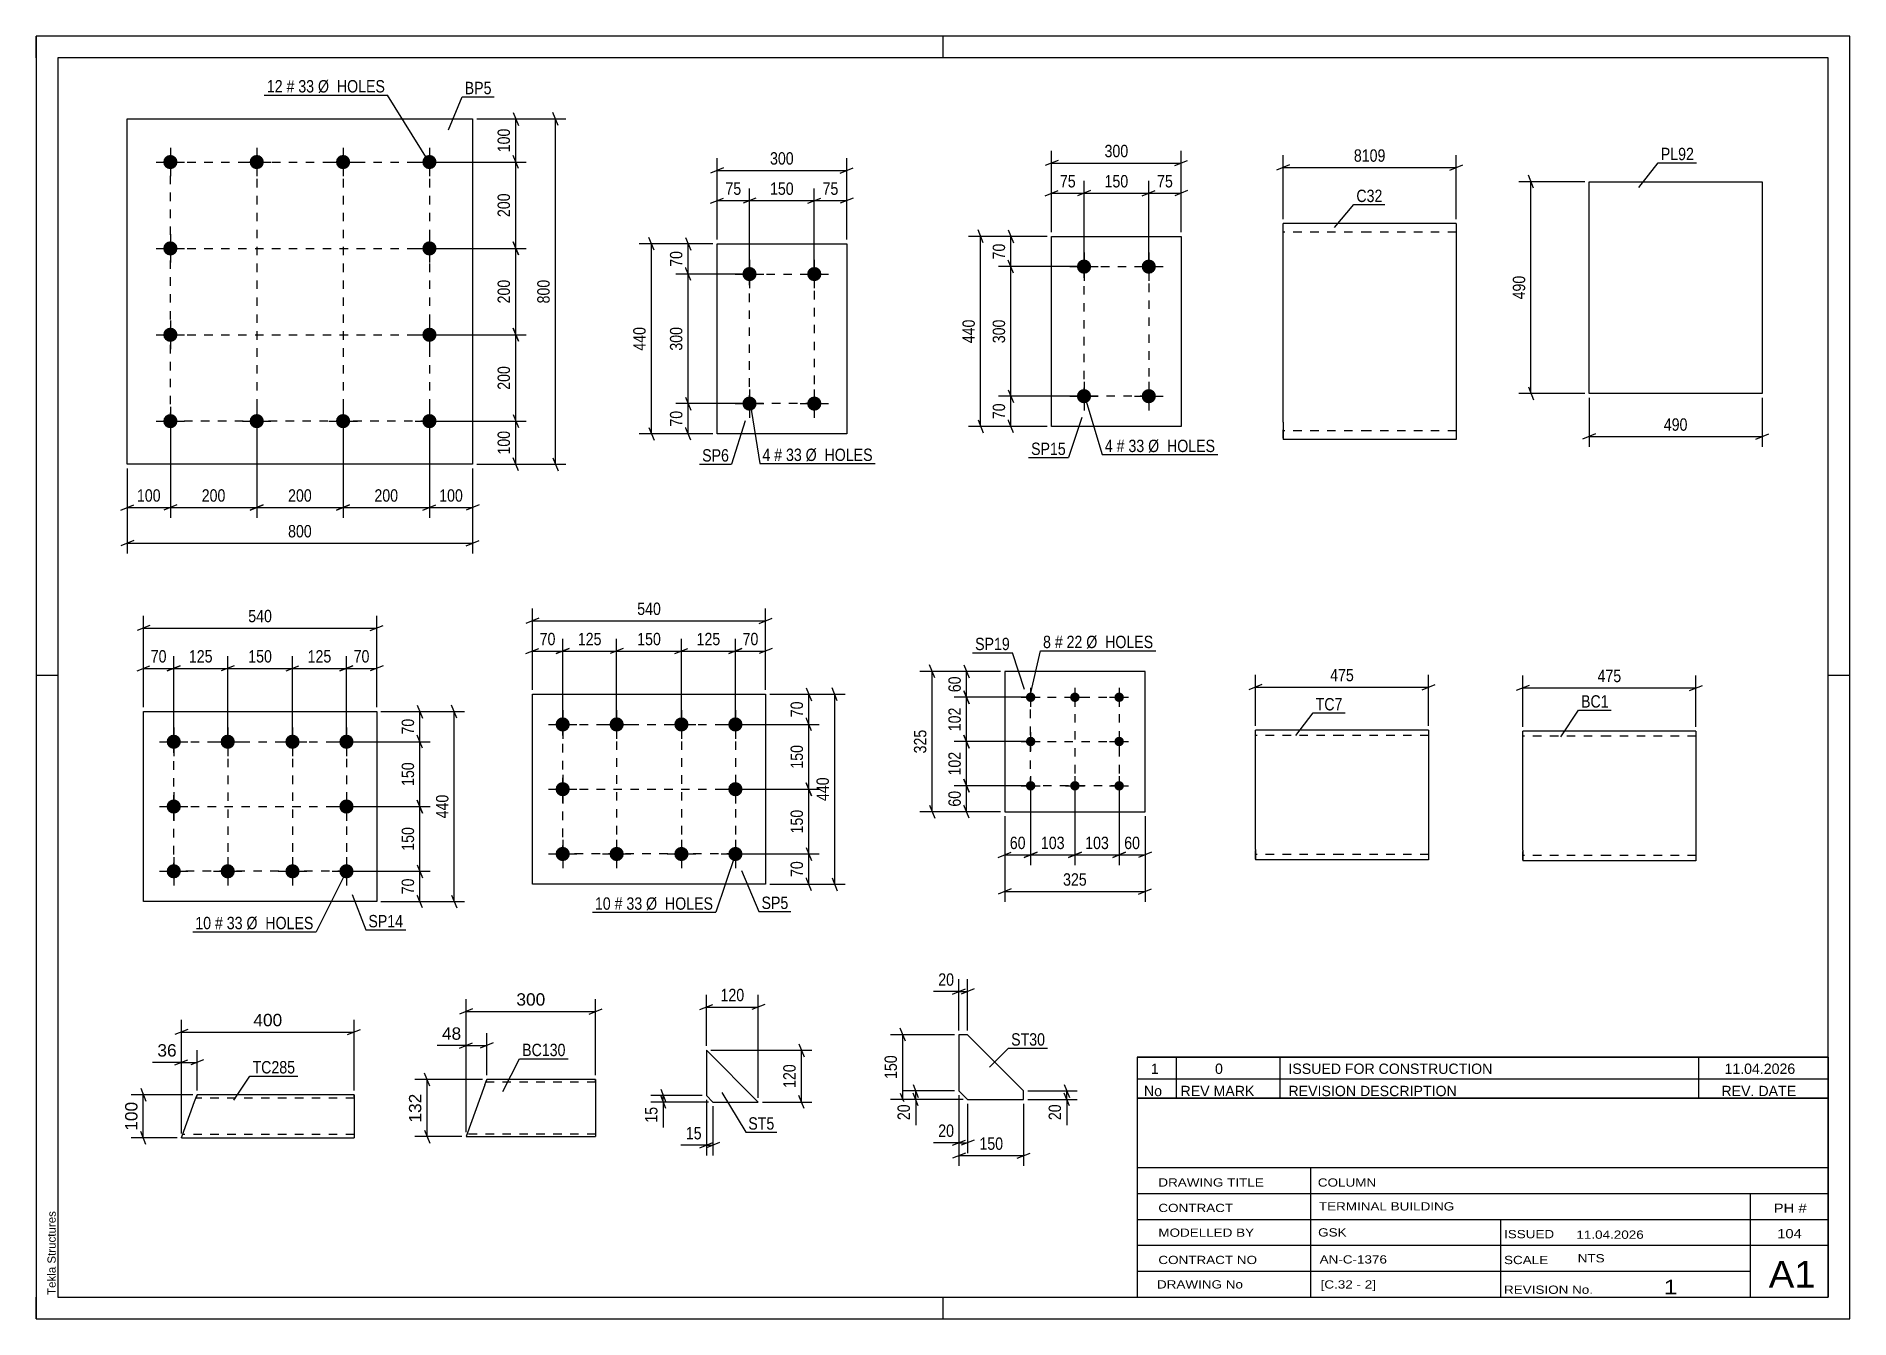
# Paper-space layout 'Layout1' of a CAD drawing. Header units: millimetres. Extents: x 0 to 420, y 0 to 297.
# The model-space entities are those that its viewports show. They can reach past a viewport. Long polylines and large blocks are cut down to what shows.
import ezdxf

# ---------------------------------------------------------------- set-up
doc = ezdxf.new("R2010")
doc.units = ezdxf.units.MM
doc.linetypes.add('DXK_LINE_DOT2', pattern=[3.9198, 1.9599, -1.9599])
doc.layers.add('Viewport layer', color=7, linetype='Continuous', plot=False)
doc.styles.add('Arial', font='ARIAL.TTF', dxfattribs={"height": 0.2})
doc.styles.add('Arial Narrow', font='ARIALN.TTF', dxfattribs={"height": 0.2})

# ---------------------------------------------------------------- blocks, each defined once
blk = doc.blocks.new('Unknown-348436361-1134')
at = {"color": 5, "linetype": 'Continuous'}
for p, q in [((420, 297), (0, 297)), ((0, 297), (0, 0)), ((0, 292), (0, 297)), ((210, 292), (210, 297)), ((420, 0), (420, 297)), ((415, 292), (5, 292)), ((5, 292), (5, 5)), ((415, 5), (415, 292)), ((5, 149), (0, 149)), ((420, 149), (415, 149)), ((0, 0), (0, 5)), ((5, 5), (415, 5)), ((210, 0), (210, 5)), ((0, 0), (420, 0))]:
    blk.add_line(p, q, dxfattribs=at)
at = {"color": 174, "linetype": 'Continuous', "style": 'Arial'}
blk.add_text('Tekla Structures', height=1.9102, rotation=90, dxfattribs=at).set_placement((4.5, 5.5))
blk = doc.blocks.new('Part-348436361-5797 - 5796')
at = {"color": 2, "linetype": 'Continuous'}
for p, q in [((157.69, 204.93), (157.69, 248.93)), ((157.69, 248.93), (187.69, 248.93)), ((187.69, 248.93), (187.69, 204.93)), ((187.69, 204.93), (157.69, 204.93))]:
    blk.add_line(p, q, dxfattribs=at)
blk = doc.blocks.new('Bolt-348436361-5798 - 5796')
at = {"linetype": 'Continuous'}
for points in [[(165.19, 243.58, -1), (165.19, 240.28, -1)], [(180.19, 243.58, -1), (180.19, 240.28, -1)], [(165.19, 213.58, -1), (165.19, 210.28, -1)], [(180.19, 213.58, -1), (180.19, 210.28, -1)]]:
    blk.add_hatch(color=1, dxfattribs=at).paths.add_polyline_path(points)
at = {"color": 1, "linetype": 'Continuous'}
for p, q in [((165.19, 245.23), (165.19, 238.63)), ((180.19, 245.23), (180.19, 238.63)), ((161.89, 241.93), (168.49, 241.93)), ((176.89, 241.93), (183.49, 241.93)), ((165.19, 215.23), (165.19, 208.63)), ((180.19, 215.23), (180.19, 208.63)), ((161.89, 211.93), (168.49, 211.93)), ((176.89, 211.93), (183.49, 211.93))]:
    blk.add_line(p, q, dxfattribs=at)
blk = doc.blocks.new('Part-348436361-5844 - 5843')
at = {"color": 2, "linetype": 'Continuous'}
for p, q in [((359.63, 214.3), (359.63, 263.3)), ((359.63, 263.3), (379.63, 263.3)), ((379.73, 263.3), (399.73, 263.3)), ((399.73, 263.3), (399.73, 214.3)), ((379.63, 214.3), (359.63, 214.3)), ((399.73, 214.3), (379.73, 214.3))]:
    blk.add_line(p, q, dxfattribs=at)
blk = doc.blocks.new('Part-348436361-5805 - 5804')
at = {"color": 2, "linetype": 'Continuous'}
for p, q in [((155.22, 62.19), (155.22, 51.69)), ((155.22, 62.19), (167.22, 50.19)), ((155.22, 51.69), (156.72, 50.19)), ((156.72, 50.19), (167.22, 50.19))]:
    blk.add_line(p, q, dxfattribs=at)
blk = doc.blocks.new('Part-348436361-7746 - 7745')
at = {"color": 2, "linetype": 'Continuous'}
for p, q in [((36.67, 50.27), (37.26, 51.87)), ((73.62, 51.87), (37.26, 51.87)), ((73.62, 51.87), (73.62, 41.87)), ((33.79, 42.34), (36.67, 50.27)), ((33.62, 41.87), (33.79, 42.34)), ((33.62, 41.87), (73.62, 41.87))]:
    blk.add_line(p, q, dxfattribs=at)
at = {"color": 7, "linetype": 'DXK_LINE_DOT2'}
for p, q in [((73.62, 51.07), (36.97, 51.07)), ((37.26, 51.87), (37.09, 51.4)), ((73.62, 51.4), (73.62, 51.87)), ((33.66, 41.99), (33.79, 42.34)), ((73.62, 42.67), (33.91, 42.67))]:
    blk.add_line(p, q, dxfattribs=at)
blk = doc.blocks.new('Part-348436361-7754 - 7753')
at = {"color": 2, "linetype": 'Continuous'}
for p, q in [((103.9, 54.17), (104.34, 55.37)), ((129.53, 55.37), (104.34, 55.37)), ((129.53, 55.37), (129.53, 55.27)), ((129.53, 55.27), (129.53, 42.17)), ((103.9, 54.17), (99.53, 42.17)), ((99.53, 42.17), (129.53, 42.17))]:
    blk.add_line(p, q, dxfattribs=at)
at = {"color": 7, "linetype": 'DXK_LINE_DOT2'}
for p, q in [((129.53, 54.77), (104.12, 54.77)), ((104.3, 55.27), (104.21, 55.01)), ((104.34, 55.37), (104.3, 55.27)), ((129.53, 55.01), (129.53, 55.37)), ((129.53, 42.77), (99.75, 42.77))]:
    blk.add_line(p, q, dxfattribs=at)
blk = doc.blocks.new('Part-348436361-5779 - 5778')
at = {"color": 2, "linetype": 'Continuous'}
for p, q in [((21.06, 197.87), (21.06, 277.87)), ((21.06, 277.87), (101.06, 277.87)), ((101.06, 277.87), (101.06, 197.87)), ((101.06, 197.87), (21.06, 197.87))]:
    blk.add_line(p, q, dxfattribs=at)
blk = doc.blocks.new('Bolt-348436361-5780 - 5778')
at = {"linetype": 'Continuous'}
for points in [[(31.06, 269.52, -1), (31.06, 266.22, -1)], [(51.06, 269.52, -1), (51.06, 266.22, -1)], [(71.06, 269.52, -1), (71.06, 266.22, -1)], [(91.06, 269.52, -1), (91.06, 266.22, -1)], [(31.06, 249.52, -1), (31.06, 246.22, -1)], [(91.06, 249.52, -1), (91.06, 246.22, -1)], [(31.06, 229.52, -1), (31.06, 226.22, -1)], [(91.06, 229.52, -1), (91.06, 226.22, -1)], [(31.06, 209.52, -1), (31.06, 206.22, -1)], [(51.06, 209.52, -1), (51.06, 206.22, -1)], [(71.06, 209.52, -1), (71.06, 206.22, -1)], [(91.06, 209.52, -1), (91.06, 206.22, -1)]]:
    blk.add_hatch(color=1, dxfattribs=at).paths.add_polyline_path(points)
at = {"color": 1, "linetype": 'Continuous'}
for p, q in [((31.06, 271.17), (31.06, 264.57)), ((51.06, 271.17), (51.06, 264.57)), ((71.06, 271.17), (71.06, 264.57)), ((91.06, 271.17), (91.06, 264.57)), ((27.76, 267.87), (34.36, 267.87)), ((47.76, 267.87), (54.36, 267.87)), ((67.76, 267.87), (74.36, 267.87)), ((87.76, 267.87), (94.36, 267.87)), ((27.76, 247.87), (34.36, 247.87)), ((31.06, 251.17), (31.06, 244.57)), ((87.76, 247.87), (94.36, 247.87)), ((91.06, 251.17), (91.06, 244.57)), ((31.06, 231.17), (31.06, 224.57)), ((91.06, 231.17), (91.06, 224.57)), ((27.76, 227.87), (34.36, 227.87)), ((87.76, 227.87), (94.36, 227.87)), ((31.06, 211.17), (31.06, 204.57)), ((51.06, 211.17), (51.06, 204.57)), ((71.06, 211.17), (71.06, 204.57)), ((91.06, 211.17), (91.06, 204.57)), ((27.76, 207.87), (34.36, 207.87)), ((47.76, 207.87), (54.36, 207.87)), ((67.76, 207.87), (74.36, 207.87)), ((87.76, 207.87), (94.36, 207.87))]:
    blk.add_line(p, q, dxfattribs=at)
blk = doc.blocks.new('Part-348436361-5747 - 5746')
at = {"color": 2, "linetype": 'Continuous'}
for p, q in [((302.36, 136.28), (282.36, 136.28)), ((282.36, 108.68), (282.36, 136.28)), ((322.46, 136.28), (302.46, 136.28)), ((322.46, 136.28), (322.46, 106.28)), ((282.36, 108.68), (282.36, 106.28)), ((302.36, 106.28), (282.36, 106.28)), ((322.46, 106.28), (302.46, 106.28))]:
    blk.add_line(p, q, dxfattribs=at)
at = {"color": 7, "linetype": 'DXK_LINE_DOT2'}
for p, q in [((302.36, 135.08), (282.36, 135.08)), ((322.46, 135.08), (302.46, 135.08)), ((282.36, 106.46), (282.36, 108.68)), ((282.36, 107.48), (282.36, 107.57)), ((302.36, 107.48), (282.36, 107.48)), ((322.46, 107.48), (302.46, 107.48)), ((322.46, 107.48), (322.46, 107.57))]:
    blk.add_line(p, q, dxfattribs=at)
blk = doc.blocks.new('Bolt-348436361-5790 - 5788')
at = {"linetype": 'Continuous'}
for points in [[(121.92, 139.28, -1), (121.92, 135.98, -1)], [(134.42, 139.28, -1), (134.42, 135.98, -1)], [(149.42, 139.28, -1), (149.42, 135.98, -1)], [(161.92, 139.28, -1), (161.92, 135.98, -1)], [(121.92, 124.28, -1), (121.92, 120.98, -1)], [(161.92, 124.28, -1), (161.92, 120.98, -1)], [(121.92, 109.28, -1), (121.92, 105.98, -1)], [(134.42, 109.28, -1), (134.42, 105.98, -1)], [(149.42, 109.28, -1), (149.42, 105.98, -1)], [(161.92, 109.28, -1), (161.92, 105.98, -1)]]:
    blk.add_hatch(color=1, dxfattribs=at).paths.add_polyline_path(points)
at = {"color": 1, "linetype": 'Continuous'}
for p, q in [((121.92, 140.93), (121.92, 134.33)), ((134.42, 140.93), (134.42, 134.33)), ((149.42, 140.93), (149.42, 134.33)), ((161.92, 140.93), (161.92, 134.33)), ((118.62, 137.63), (125.22, 137.63)), ((131.12, 137.63), (137.72, 137.63)), ((146.12, 137.63), (152.72, 137.63)), ((158.62, 137.63), (165.22, 137.63)), ((118.62, 122.63), (125.22, 122.63)), ((121.92, 125.93), (121.92, 119.33)), ((158.62, 122.63), (165.22, 122.63)), ((161.92, 125.93), (161.92, 119.33)), ((121.92, 110.93), (121.92, 104.33)), ((134.42, 110.93), (134.42, 104.33)), ((149.42, 110.93), (149.42, 104.33)), ((161.92, 110.93), (161.92, 104.33)), ((118.62, 107.63), (125.22, 107.63)), ((131.12, 107.63), (137.72, 107.63)), ((146.12, 107.63), (152.72, 107.63)), ((158.62, 107.63), (165.22, 107.63))]:
    blk.add_line(p, q, dxfattribs=at)
blk = doc.blocks.new('Part-348436361-5789 - 5788')
at = {"color": 2, "linetype": 'Continuous'}
for p, q in [((114.92, 100.63), (114.92, 144.63)), ((114.92, 144.63), (168.92, 144.63)), ((168.92, 144.63), (168.92, 100.63)), ((168.92, 100.63), (114.92, 100.63))]:
    blk.add_line(p, q, dxfattribs=at)
blk = doc.blocks.new('Part-348436361-5755 - 5754')
at = {"color": 2, "linetype": 'Continuous'}
for p, q in [((364.28, 136.08), (344.28, 136.08)), ((344.28, 108.48), (344.28, 136.08)), ((384.38, 136.08), (364.38, 136.08)), ((384.38, 136.08), (384.38, 106.08)), ((344.28, 108.48), (344.28, 106.08)), ((364.28, 106.08), (344.28, 106.08)), ((384.38, 106.08), (364.38, 106.08))]:
    blk.add_line(p, q, dxfattribs=at)
at = {"color": 7, "linetype": 'DXK_LINE_DOT2'}
for p, q in [((364.28, 134.88), (344.28, 134.88)), ((384.38, 134.88), (364.38, 134.88)), ((344.28, 106.26), (344.28, 108.48)), ((344.28, 107.28), (344.28, 107.37)), ((364.28, 107.28), (344.28, 107.28)), ((384.38, 107.28), (364.38, 107.28)), ((384.38, 107.28), (384.38, 107.37))]:
    blk.add_line(p, q, dxfattribs=at)
blk = doc.blocks.new('Part-348436361-5817 - 5816')
at = {"color": 2, "linetype": 'Continuous'}
for p, q in [((215.68, 65.77), (213.68, 65.77)), ((213.68, 65.77), (213.68, 52.77)), ((228.68, 52.77), (215.68, 65.77)), ((213.68, 52.77), (215.68, 50.77)), ((215.68, 50.77), (228.68, 50.77)), ((228.68, 50.77), (228.68, 52.77))]:
    blk.add_line(p, q, dxfattribs=at)
blk = doc.blocks.new('Part-348436361-5833 - 5832')
at = {"color": 2, "linetype": 'Continuous'}
for p, q in [((224.3, 149.92), (224.3, 117.42)), ((256.8, 149.92), (224.3, 149.92)), ((256.8, 117.42), (256.8, 149.92)), ((224.3, 117.42), (256.8, 117.42))]:
    blk.add_line(p, q, dxfattribs=at)
blk = doc.blocks.new('Bolt-348436361-5834 - 5832')
at = {"linetype": 'Continuous'}
for points in [[(230.3, 145.02, -1), (230.3, 142.82, -1)], [(240.55, 145.02, -1), (240.55, 142.82, -1)], [(250.8, 145.02, -1), (250.8, 142.82, -1)], [(230.3, 134.77, -1), (230.3, 132.57, -1)], [(250.8, 134.77, -1), (250.8, 132.57, -1)], [(230.3, 124.52, -1), (230.3, 122.32, -1)], [(240.55, 124.52, -1), (240.55, 122.32, -1)], [(250.8, 124.52, -1), (250.8, 122.32, -1)]]:
    blk.add_hatch(color=1, dxfattribs=at).paths.add_polyline_path(points)
at = {"color": 1, "linetype": 'Continuous'}
for p, q in [((228.1, 143.92), (232.5, 143.92)), ((230.3, 146.12), (230.3, 141.72)), ((238.35, 143.92), (242.75, 143.92)), ((240.55, 146.12), (240.55, 141.72)), ((248.6, 143.92), (253, 143.92)), ((250.8, 146.12), (250.8, 141.72)), ((230.3, 135.87), (230.3, 131.47)), ((250.8, 135.87), (250.8, 131.47)), ((228.1, 133.67), (232.5, 133.67)), ((248.6, 133.67), (253, 133.67)), ((228.1, 123.42), (232.5, 123.42)), ((230.3, 125.62), (230.3, 121.22)), ((238.35, 123.42), (242.75, 123.42)), ((240.55, 125.62), (240.55, 121.22)), ((248.6, 123.42), (253, 123.42)), ((250.8, 125.62), (250.8, 121.22))]:
    blk.add_line(p, q, dxfattribs=at)
blk = doc.blocks.new('Part-348436361-5851 - 5850')
at = {"color": 2, "linetype": 'Continuous'}
for p, q in [((235.16, 206.65), (235.16, 250.65)), ((235.16, 250.65), (265.16, 250.65)), ((265.16, 250.65), (265.16, 206.65)), ((265.16, 206.65), (235.16, 206.65))]:
    blk.add_line(p, q, dxfattribs=at)
blk = doc.blocks.new('Bolt-348436361-5852 - 5850')
at = {"linetype": 'Continuous'}
for points in [[(242.66, 245.3, -1), (242.66, 242, -1)], [(257.66, 245.3, -1), (257.66, 242, -1)], [(242.66, 215.3, -1), (242.66, 212, -1)], [(257.66, 215.3, -1), (257.66, 212, -1)]]:
    blk.add_hatch(color=1, dxfattribs=at).paths.add_polyline_path(points)
at = {"color": 1, "linetype": 'Continuous'}
for p, q in [((239.36, 243.65), (245.96, 243.65)), ((242.66, 246.95), (242.66, 240.35)), ((254.36, 243.65), (260.96, 243.65)), ((257.66, 246.95), (257.66, 240.35)), ((242.66, 216.95), (242.66, 210.35)), ((257.66, 216.95), (257.66, 210.35)), ((239.36, 213.65), (245.96, 213.65)), ((254.36, 213.65), (260.96, 213.65))]:
    blk.add_line(p, q, dxfattribs=at)
blk = doc.blocks.new('Part-348436361-5859 - 5858')
at = {"color": 2, "linetype": 'Continuous'}
for p, q in [((24.84, 96.62), (24.84, 140.62)), ((24.84, 140.62), (78.84, 140.62)), ((78.84, 140.62), (78.84, 96.62)), ((78.84, 96.62), (24.84, 96.62))]:
    blk.add_line(p, q, dxfattribs=at)
blk = doc.blocks.new('Bolt-348436361-5860 - 5858')
at = {"linetype": 'Continuous'}
for points in [[(31.84, 135.27, -1), (31.84, 131.97, -1)], [(44.34, 135.27, -1), (44.34, 131.97, -1)], [(59.34, 135.27, -1), (59.34, 131.97, -1)], [(71.84, 135.27, -1), (71.84, 131.97, -1)], [(31.84, 120.27, -1), (31.84, 116.97, -1)], [(71.84, 120.27, -1), (71.84, 116.97, -1)], [(31.84, 105.27, -1), (31.84, 101.97, -1)], [(44.34, 105.27, -1), (44.34, 101.97, -1)], [(59.34, 105.27, -1), (59.34, 101.97, -1)], [(71.84, 105.27, -1), (71.84, 101.97, -1)]]:
    blk.add_hatch(color=1, dxfattribs=at).paths.add_polyline_path(points)
at = {"color": 1, "linetype": 'Continuous'}
for p, q in [((31.84, 136.92), (31.84, 130.32)), ((44.34, 136.92), (44.34, 130.32)), ((59.34, 136.92), (59.34, 130.32)), ((71.84, 136.92), (71.84, 130.32)), ((28.54, 133.62), (35.14, 133.62)), ((41.04, 133.62), (47.64, 133.62)), ((56.04, 133.62), (62.64, 133.62)), ((68.54, 133.62), (75.14, 133.62)), ((31.84, 121.92), (31.84, 115.32)), ((71.84, 121.92), (71.84, 115.32)), ((28.54, 118.62), (35.14, 118.62)), ((68.54, 118.62), (75.14, 118.62)), ((31.84, 106.92), (31.84, 100.32)), ((44.34, 106.92), (44.34, 100.32)), ((59.34, 106.92), (59.34, 100.32)), ((71.84, 106.92), (71.84, 100.32)), ((28.54, 103.62), (35.14, 103.62)), ((41.04, 103.62), (47.64, 103.62)), ((56.04, 103.62), (62.64, 103.62)), ((68.54, 103.62), (75.14, 103.62))]:
    blk.add_line(p, q, dxfattribs=at)
blk = doc.blocks.new('Part-348436361-5867 - 5866')
at = {"color": 2, "linetype": 'Continuous'}
for p, q in [((308.77, 253.61), (288.77, 253.61)), ((288.77, 207.61), (288.77, 253.61)), ((328.87, 253.61), (308.87, 253.61)), ((328.87, 253.61), (328.87, 203.61)), ((288.77, 207.61), (288.77, 203.61)), ((308.77, 203.61), (288.77, 203.61)), ((328.87, 203.61), (308.87, 203.61))]:
    blk.add_line(p, q, dxfattribs=at)
at = {"color": 7, "linetype": 'DXK_LINE_DOT2'}
for p, q in [((308.77, 251.61), (288.77, 251.61)), ((328.87, 251.61), (308.87, 251.61)), ((288.77, 203.92), (288.77, 207.61)), ((308.77, 205.61), (288.77, 205.61)), ((328.87, 205.61), (308.87, 205.61))]:
    blk.add_line(p, q, dxfattribs=at)
blk = doc.blocks.new('Rectangle-348436361-7193 - 5796')
at = {"color": 1, "linetype": 'DXK_LINE_DOT2'}
blk.add_lwpolyline([(165.19, 241.93), (180.19, 241.93), (180.19, 211.93), (165.19, 211.93), (165.19, 241.93)], close=True, dxfattribs=at)
blk = doc.blocks.new('Rectangle-348436361-7059 - 5778')
at = {"color": 1, "linetype": 'DXK_LINE_DOT2'}
blk.add_lwpolyline([(31.06, 267.87), (91.06, 267.87), (91.06, 207.87), (31.06, 207.87), (31.06, 267.87)], close=True, dxfattribs=at)
blk = doc.blocks.new('Rectangle-348436361-7251 - 5788')
at = {"color": 1, "linetype": 'DXK_LINE_DOT2'}
blk.add_lwpolyline([(121.92, 137.63), (161.92, 137.63), (161.92, 107.63), (121.92, 107.63), (121.92, 137.63)], close=True, dxfattribs=at)
blk = doc.blocks.new('Rectangle-348436361-7155 - 5832')
at = {"color": 1, "linetype": 'DXK_LINE_DOT2'}
blk.add_lwpolyline([(230.3, 143.92), (250.8, 143.92), (250.8, 123.42), (230.3, 123.42), (230.3, 143.92)], close=True, dxfattribs=at)
blk = doc.blocks.new('Rectangle-348436361-7213 - 5850')
at = {"color": 1, "linetype": 'DXK_LINE_DOT2'}
blk.add_lwpolyline([(242.66, 243.65), (257.66, 243.65), (257.66, 213.65), (242.66, 213.65), (242.66, 243.65)], close=True, dxfattribs=at)
blk = doc.blocks.new('Line-348436361-7109 - 5858')
at = {"color": 1, "linetype": 'DXK_LINE_DOT2'}
blk.add_line((31.84, 118.62), (71.84, 118.62), dxfattribs=at)
blk = doc.blocks.new('Line-348436361-7069 - 5778')
at = {"color": 1, "linetype": 'DXK_LINE_DOT2'}
blk.add_line((31.06, 247.87), (91.06, 247.87), dxfattribs=at)
blk = doc.blocks.new('Line-348436361-7261 - 5788')
at = {"color": 1, "linetype": 'DXK_LINE_DOT2'}
blk.add_line((121.92, 122.63), (161.92, 122.63), dxfattribs=at)
blk = doc.blocks.new('Line-348436361-7165 - 5832')
at = {"color": 1, "linetype": 'DXK_LINE_DOT2'}
blk.add_line((230.3, 133.67), (250.8, 133.67), dxfattribs=at)
blk = doc.blocks.new('Line-348436361-7116 - 5858')
at = {"color": 1, "linetype": 'DXK_LINE_DOT2'}
blk.add_line((44.34, 133.62), (44.34, 103.62), dxfattribs=at)
blk = doc.blocks.new('Line-348436361-7076 - 5778')
at = {"color": 1, "linetype": 'DXK_LINE_DOT2'}
blk.add_line((31.06, 227.87), (91.06, 227.87), dxfattribs=at)
blk = doc.blocks.new('Line-348436361-7268 - 5788')
at = {"color": 1, "linetype": 'DXK_LINE_DOT2'}
blk.add_line((134.42, 137.63), (134.42, 107.63), dxfattribs=at)
blk = doc.blocks.new('Line-348436361-7172 - 5832')
at = {"color": 1, "linetype": 'DXK_LINE_DOT2'}
blk.add_line((240.55, 143.92), (240.55, 123.42), dxfattribs=at)
blk = doc.blocks.new('Line-348436361-7123 - 5858')
at = {"color": 1, "linetype": 'DXK_LINE_DOT2'}
blk.add_line((59.34, 133.62), (59.34, 103.62), dxfattribs=at)
blk = doc.blocks.new('Line-348436361-7083 - 5778')
at = {"color": 1, "linetype": 'DXK_LINE_DOT2'}
blk.add_line((51.06, 267.87), (51.06, 207.87), dxfattribs=at)
blk = doc.blocks.new('Line-348436361-7275 - 5788')
at = {"color": 1, "linetype": 'DXK_LINE_DOT2'}
blk.add_line((149.42, 137.63), (149.42, 107.63), dxfattribs=at)
blk = doc.blocks.new('Rectangle-348436361-7130 - 5858')
at = {"color": 1, "linetype": 'DXK_LINE_DOT2'}
blk.add_lwpolyline([(31.84, 133.62), (71.84, 133.62), (71.84, 103.62), (31.84, 103.62), (31.84, 133.62)], close=True, dxfattribs=at)
blk = doc.blocks.new('Line-348436361-7090 - 5778')
at = {"color": 1, "linetype": 'DXK_LINE_DOT2'}
blk.add_line((71.06, 267.87), (71.06, 207.87), dxfattribs=at)
blk = doc.blocks.new('StraightDimension-348436361-6014 - 5796')
at = {"color": 7, "linetype": 'Continuous'}
for p, q in [((164.19, 211.93), (148.13, 211.93)), ((150.38, 213.43), (151.58, 210.43)), ((150.98, 204.93), (150.98, 211.93)), ((151.58, 203.43), (150.38, 206.43)), ((156.69, 204.93), (148.13, 204.93))]:
    blk.add_line(p, q, dxfattribs=at)
at = {"color": 0}
blk.add_wipeout([(150.23, 210.86), (146.03, 210.86), (146.03, 206), (150.23, 206)], dxfattribs=at)
at = {"color": 3, "style": 'Arial Narrow'}
blk.add_text('70', height=2.863, rotation=90.0002, dxfattribs=at).set_placement((149.63, 206.6))
blk = doc.blocks.new('StraightDimension-348436361-6013 - 5796')
at = {"color": 7, "linetype": 'Continuous'}
for p, q in [((164.19, 241.93), (148.13, 241.93)), ((151.58, 240.43), (150.38, 243.43)), ((150.98, 211.93), (150.98, 241.93)), ((164.19, 211.93), (148.13, 211.93)), ((150.38, 213.43), (151.58, 210.43))]:
    blk.add_line(p, q, dxfattribs=at)
at = {"color": 0}
blk.add_wipeout([(150.23, 230.27), (146.03, 230.27), (146.03, 223.59), (150.23, 223.59)], dxfattribs=at)
at = {"color": 3, "style": 'Arial Narrow'}
blk.add_text('300', height=2.863, rotation=90.0002, dxfattribs=at).set_placement((149.63, 224.19))
blk = doc.blocks.new('StraightDimension-348436361-6040 - 5796')
at = {"color": 7, "linetype": 'Continuous'}
for p, q in [((159.19, 266.53), (156.19, 265.33)), ((157.69, 249.93), (157.69, 268.78)), ((157.69, 265.93), (187.69, 265.93)), ((186.19, 265.33), (189.19, 266.53)), ((187.69, 249.93), (187.69, 268.78))]:
    blk.add_line(p, q, dxfattribs=at)
at = {"color": 0}
blk.add_wipeout([(176.03, 266.68), (176.03, 270.88), (169.34, 270.88), (169.34, 266.68)], dxfattribs=at)
at = {"color": 3, "style": 'Arial Narrow'}
blk.add_text('300', height=2.863, dxfattribs=at).set_placement((169.94, 267.28))
blk = doc.blocks.new('StraightDimension-348436361-6012 - 5796')
at = {"color": 7, "linetype": 'Continuous'}
for p, q in [((156.69, 248.93), (148.13, 248.93)), ((150.38, 250.43), (151.58, 247.43)), ((150.98, 241.93), (150.98, 248.93)), ((164.19, 241.93), (148.13, 241.93)), ((151.58, 240.43), (150.38, 243.43))]:
    blk.add_line(p, q, dxfattribs=at)
at = {"color": 0}
blk.add_wipeout([(150.23, 247.86), (146.03, 247.86), (146.03, 243), (150.23, 243)], dxfattribs=at)
at = {"color": 3, "style": 'Arial Narrow'}
blk.add_text('70', height=2.863, rotation=90.0002, dxfattribs=at).set_placement((149.63, 243.6))
blk = doc.blocks.new('StraightDimension-348436361-6024 - 5796')
at = {"color": 7, "linetype": 'Continuous'}
for p, q in [((156.69, 248.93), (139.62, 248.93)), ((143.07, 247.43), (141.87, 250.43)), ((142.47, 204.93), (142.47, 248.93)), ((141.87, 206.43), (143.07, 203.43)), ((156.69, 204.93), (139.62, 204.93))]:
    blk.add_line(p, q, dxfattribs=at)
at = {"color": 0}
blk.add_wipeout([(141.72, 230.27), (137.52, 230.27), (137.52, 223.59), (141.72, 223.59)], dxfattribs=at)
at = {"color": 3, "style": 'Arial Narrow'}
blk.add_text('440', height=2.863, rotation=90.0002, dxfattribs=at).set_placement((141.12, 224.19))
blk = doc.blocks.new('StraightDimension-348436361-6028 - 5796')
at = {"color": 7, "linetype": 'Continuous'}
for p, q in [((180.19, 242.93), (180.19, 261.78)), ((187.69, 249.93), (187.69, 261.78)), ((178.69, 258.33), (181.69, 259.53)), ((180.19, 258.93), (187.69, 258.93)), ((189.19, 259.53), (186.19, 258.33))]:
    blk.add_line(p, q, dxfattribs=at)
at = {"color": 0}
blk.add_wipeout([(186.36, 259.68), (186.36, 263.88), (181.51, 263.88), (181.51, 259.68)], dxfattribs=at)
at = {"color": 3, "style": 'Arial Narrow'}
blk.add_text('75', height=2.863, dxfattribs=at).set_placement((182.11, 260.28))
blk = doc.blocks.new('StraightDimension-348436361-6029 - 5796')
at = {"color": 7, "linetype": 'Continuous'}
for p, q in [((165.19, 242.93), (165.19, 261.78)), ((180.19, 242.93), (180.19, 261.78)), ((166.69, 259.53), (163.69, 258.33)), ((165.19, 258.93), (180.19, 258.93)), ((178.69, 258.33), (181.69, 259.53))]:
    blk.add_line(p, q, dxfattribs=at)
at = {"color": 0}
blk.add_wipeout([(176.03, 259.68), (176.03, 263.88), (169.34, 263.88), (169.34, 259.68)], dxfattribs=at)
at = {"color": 3, "style": 'Arial Narrow'}
blk.add_text('150', height=2.863, dxfattribs=at).set_placement((169.94, 260.28))
blk = doc.blocks.new('StraightDimension-348436361-6030 - 5796')
at = {"color": 7, "linetype": 'Continuous'}
for p, q in [((157.69, 249.93), (157.69, 261.78)), ((165.19, 242.93), (165.19, 261.78)), ((156.19, 258.33), (159.19, 259.53)), ((157.69, 258.93), (165.19, 258.93)), ((166.69, 259.53), (163.69, 258.33))]:
    blk.add_line(p, q, dxfattribs=at)
at = {"color": 0}
blk.add_wipeout([(163.86, 259.68), (163.86, 263.88), (159.01, 263.88), (159.01, 259.68)], dxfattribs=at)
at = {"color": 3, "style": 'Arial Narrow'}
blk.add_text('75', height=2.863, dxfattribs=at).set_placement((159.61, 260.28))
blk = doc.blocks.new('StraightDimension-348436361-6128 - 5843')
at = {"color": 7, "linetype": 'Continuous'}
for p, q in [((359.63, 213.3), (359.63, 201.9)), ((399.73, 213.3), (399.73, 201.9)), ((361.13, 204.9), (358.13, 203.7)), ((359.63, 204.3), (399.73, 204.3)), ((398.23, 203.7), (401.23, 204.9))]:
    blk.add_line(p, q, dxfattribs=at)
at = {"color": 0}
blk.add_wipeout([(383.02, 205.05), (383.02, 209.25), (376.34, 209.25), (376.34, 205.05)], dxfattribs=at)
at = {"color": 3, "style": 'Arial Narrow'}
blk.add_text('490', height=2.863, dxfattribs=at).set_placement((376.94, 205.65))
blk = doc.blocks.new('StraightDimension-348436361-6124 - 5843')
at = {"color": 7, "linetype": 'Continuous'}
for p, q in [((346.78, 261.8), (345.58, 264.8)), ((358.63, 263.3), (343.33, 263.3)), ((346.18, 214.3), (346.18, 263.3)), ((358.63, 214.3), (343.33, 214.3)), ((345.58, 215.8), (346.78, 212.8))]:
    blk.add_line(p, q, dxfattribs=at)
at = {"color": 0}
blk.add_wipeout([(345.43, 242.15), (341.23, 242.15), (341.23, 235.46), (345.43, 235.46)], dxfattribs=at)
at = {"color": 3, "style": 'Arial Narrow'}
blk.add_text('490', height=2.863, rotation=90.0002, dxfattribs=at).set_placement((344.83, 236.06))
blk = doc.blocks.new('StraightDimension-348436361-6052 - 5804')
at = {"color": 7, "linetype": 'Continuous'}
for p, q in [((154.22, 51.69), (142.37, 51.69)), ((144.62, 53.19), (145.82, 50.19)), ((145.82, 48.69), (144.62, 51.69)), ((145.22, 50.19), (145.22, 51.69)), ((155.72, 50.19), (142.37, 50.19))]:
    blk.add_line(p, q, dxfattribs=at)
at = {"color": 0}
blk.add_wipeout([(144.47, 49.67), (140.27, 49.67), (140.27, 44.81), (144.47, 44.81)], dxfattribs=at)
at = {"color": 7, "linetype": 'Continuous'}
blk.add_line((145.22, 50.19), (145.22, 44.28), dxfattribs=at)
blk.add_line((145.22, 50.19), (145.22, 44.28), dxfattribs=at)
at = {"color": 3, "style": 'Arial Narrow'}
blk.add_text('15', height=2.863, rotation=90.0002, dxfattribs=at).set_placement((143.87, 45.41))
blk = doc.blocks.new('StraightDimension-348436361-6044 - 5804')
at = {"color": 7, "linetype": 'Continuous'}
for p, q in [((155.22, 50.69), (155.22, 37.79)), ((156.72, 49.19), (156.72, 37.79)), ((153.72, 39.59), (156.72, 40.79)), ((158.22, 40.79), (155.22, 39.59)), ((155.22, 40.19), (156.72, 40.19))]:
    blk.add_line(p, q, dxfattribs=at)
at = {"color": 0}
blk.add_wipeout([(154.7, 40.94), (154.7, 45.14), (149.84, 45.14), (149.84, 40.94)], dxfattribs=at)
at = {"color": 7, "linetype": 'Continuous'}
blk.add_line((155.22, 40.19), (149.32, 40.19), dxfattribs=at)
blk.add_line((155.22, 40.19), (149.32, 40.19), dxfattribs=at)
at = {"color": 3, "style": 'Arial Narrow'}
blk.add_text('15', height=2.863, dxfattribs=at).set_placement((150.44, 41.54))
blk = doc.blocks.new('StraightDimension-348436361-6056 - 5804')
at = {"color": 7, "linetype": 'Continuous'}
for p, q in [((176.62, 63.69), (177.82, 60.69)), ((156.22, 62.19), (179.62, 62.19)), ((177.22, 50.19), (177.22, 62.19)), ((177.82, 48.69), (176.62, 51.69)), ((168.22, 50.19), (179.62, 50.19))]:
    blk.add_line(p, q, dxfattribs=at)
at = {"color": 0}
blk.add_wipeout([(176.47, 59.53), (172.27, 59.53), (172.27, 52.85), (176.47, 52.85)], dxfattribs=at)
at = {"color": 3, "style": 'Arial Narrow'}
blk.add_text('120', height=2.863, rotation=90.0002, dxfattribs=at).set_placement((175.87, 53.45))
blk = doc.blocks.new('StraightDimension-348436361-6048 - 5804')
at = {"color": 7, "linetype": 'Continuous'}
for p, q in [((153.72, 71.59), (156.72, 72.79)), ((155.22, 63.19), (155.22, 75.04)), ((155.22, 72.19), (167.22, 72.19)), ((168.72, 72.79), (165.72, 71.59)), ((167.22, 51.19), (167.22, 75.04))]:
    blk.add_line(p, q, dxfattribs=at)
at = {"color": 0}
blk.add_wipeout([(164.56, 72.94), (164.56, 77.14), (157.88, 77.14), (157.88, 72.94)], dxfattribs=at)
at = {"color": 3, "style": 'Arial Narrow'}
blk.add_text('120', height=2.863, dxfattribs=at).set_placement((158.48, 73.54))
blk = doc.blocks.new('StraightDimension-348436361-7794 - 7745')
at = {"color": 7, "linetype": 'Continuous'}
for p, q in [((36.26, 51.87), (21.94, 51.87)), ((24.19, 53.37), (25.39, 50.37)), ((24.79, 41.87), (24.79, 51.87)), ((25.39, 40.37), (24.19, 43.37)), ((32.62, 41.87), (21.94, 41.87))]:
    blk.add_line(p, q, dxfattribs=at)
at = {"color": 0}
blk.add_wipeout([(24.04, 50.81), (19.84, 50.81), (19.84, 42.94), (24.04, 42.94)], dxfattribs=at)
at = {"color": 3, "style": 'Arial'}
blk.add_text('100', height=2.865, rotation=90.0002, dxfattribs=at).set_placement((23.44, 43.54))
blk = doc.blocks.new('StraightDimension-348436361-7759 - 7745')
at = {"color": 7, "linetype": 'Continuous'}
for p, q in [((32.12, 58.77), (35.12, 59.97)), ((33.62, 42.87), (33.62, 62.22)), ((33.62, 59.37), (37.26, 59.37)), ((38.76, 59.97), (35.76, 58.77)), ((37.26, 52.87), (37.26, 62.22))]:
    blk.add_line(p, q, dxfattribs=at)
at = {"color": 0}
blk.add_wipeout([(33.09, 60.12), (33.09, 64.32), (27.45, 64.32), (27.45, 60.12)], dxfattribs=at)
at = {"color": 7, "linetype": 'Continuous'}
blk.add_line((33.62, 59.37), (26.92, 59.37), dxfattribs=at)
blk.add_line((33.62, 59.37), (26.92, 59.37), dxfattribs=at)
at = {"color": 3, "style": 'Arial'}
blk.add_text('36', height=2.865, dxfattribs=at).set_placement((28.05, 60.72))
blk = doc.blocks.new('StraightDimension-348436361-7829 - 7745')
at = {"color": 7, "linetype": 'Continuous'}
for p, q in [((33.62, 42.87), (33.62, 69.24)), ((73.62, 52.87), (73.62, 69.24)), ((35.12, 66.99), (32.12, 65.79)), ((33.62, 66.39), (73.62, 66.39)), ((72.12, 65.79), (75.12, 66.99))]:
    blk.add_line(p, q, dxfattribs=at)
at = {"color": 0}
blk.add_wipeout([(57.55, 67.14), (57.55, 71.34), (49.68, 71.34), (49.68, 67.14)], dxfattribs=at)
at = {"color": 3, "style": 'Arial'}
blk.add_text('400', height=2.865, dxfattribs=at).set_placement((50.28, 67.74))
blk = doc.blocks.new('StraightDimension-348436361-7858 - 7753')
at = {"color": 7, "linetype": 'Continuous'}
for p, q in [((98.03, 62.66), (101.03, 63.86)), ((99.53, 43.17), (99.53, 66.11)), ((99.53, 63.26), (104.34, 63.26)), ((105.84, 63.86), (102.84, 62.66)), ((104.34, 56.37), (104.34, 66.11))]:
    blk.add_line(p, q, dxfattribs=at)
at = {"color": 0}
blk.add_wipeout([(99.01, 64.01), (99.01, 68.21), (93.36, 68.21), (93.36, 64.01)], dxfattribs=at)
at = {"color": 7, "linetype": 'Continuous'}
blk.add_line((99.53, 63.26), (92.84, 63.26), dxfattribs=at)
blk.add_line((99.53, 63.26), (92.84, 63.26), dxfattribs=at)
at = {"color": 3, "style": 'Arial'}
blk.add_text('48', height=2.865, dxfattribs=at).set_placement((93.96, 64.61))
blk = doc.blocks.new('StraightDimension-348436361-7840 - 7753')
at = {"color": 7, "linetype": 'Continuous'}
for p, q in [((103.34, 55.37), (87.68, 55.37)), ((91.13, 53.87), (89.93, 56.87)), ((90.53, 42.17), (90.53, 55.37)), ((98.53, 42.17), (87.68, 42.17)), ((89.93, 43.67), (91.13, 40.67))]:
    blk.add_line(p, q, dxfattribs=at)
at = {"color": 0}
blk.add_wipeout([(89.78, 52.7), (85.58, 52.7), (85.58, 44.83), (89.78, 44.83)], dxfattribs=at)
at = {"color": 3, "style": 'Arial'}
blk.add_text('132', height=2.865, rotation=90.0002, dxfattribs=at).set_placement((89.18, 45.43))
blk = doc.blocks.new('StraightDimension-348436361-7877 - 7753')
at = {"color": 7, "linetype": 'Continuous'}
for p, q in [((101.03, 71.76), (98.03, 70.56)), ((99.53, 43.17), (99.53, 74.01)), ((128.03, 70.56), (131.03, 71.76)), ((129.53, 56.37), (129.53, 74.01)), ((99.53, 71.16), (129.53, 71.16))]:
    blk.add_line(p, q, dxfattribs=at)
at = {"color": 0}
blk.add_wipeout([(118.47, 71.91), (118.47, 76.11), (110.6, 76.11), (110.6, 71.91)], dxfattribs=at)
at = {"color": 3, "style": 'Arial'}
blk.add_text('300', height=2.865, dxfattribs=at).set_placement((111.2, 72.51))
blk = doc.blocks.new('StraightDimension-348436361-5920 - 5778')
at = {"color": 7, "linetype": 'Continuous'}
for p, q in [((102.06, 277.87), (113.46, 277.87)), ((110.46, 279.37), (111.66, 276.37)), ((111.06, 267.87), (111.06, 277.87)), ((111.66, 266.37), (110.46, 269.37)), ((92.06, 267.87), (113.46, 267.87))]:
    blk.add_line(p, q, dxfattribs=at)
at = {"color": 0}
blk.add_wipeout([(110.31, 276.21), (106.11, 276.21), (106.11, 269.53), (110.31, 269.53)], dxfattribs=at)
at = {"color": 3, "style": 'Arial Narrow'}
blk.add_text('100', height=2.863, rotation=90.0002, dxfattribs=at).set_placement((109.71, 270.13))
blk = doc.blocks.new('StraightDimension-348436361-5924 - 5778')
at = {"color": 7, "linetype": 'Continuous'}
for p, q in [((92.06, 207.87), (113.46, 207.87)), ((110.46, 209.37), (111.66, 206.37)), ((111.06, 197.87), (111.06, 207.87)), ((102.06, 197.87), (113.46, 197.87)), ((111.66, 196.37), (110.46, 199.37))]:
    blk.add_line(p, q, dxfattribs=at)
at = {"color": 0}
blk.add_wipeout([(110.31, 206.21), (106.11, 206.21), (106.11, 199.53), (110.31, 199.53)], dxfattribs=at)
at = {"color": 3, "style": 'Arial Narrow'}
blk.add_text('100', height=2.863, rotation=90.0002, dxfattribs=at).set_placement((109.71, 200.13))
blk = doc.blocks.new('StraightDimension-348436361-5940 - 5778')
at = {"color": 7, "linetype": 'Continuous'}
for p, q in [((102.06, 277.87), (122.65, 277.87)), ((120.85, 276.37), (119.65, 279.37)), ((120.25, 197.87), (120.25, 277.87)), ((102.06, 197.87), (122.65, 197.87)), ((119.65, 199.37), (120.85, 196.37))]:
    blk.add_line(p, q, dxfattribs=at)
at = {"color": 0}
blk.add_wipeout([(119.5, 241.21), (115.3, 241.21), (115.3, 234.53), (119.5, 234.53)], dxfattribs=at)
at = {"color": 3, "style": 'Arial Narrow'}
blk.add_text('800', height=2.863, rotation=90.0002, dxfattribs=at).set_placement((118.9, 235.13))
blk = doc.blocks.new('StraightDimension-348436361-8080 - 5778')
at = {"color": 7, "linetype": 'Continuous'}
for p, q in [((92.06, 227.87), (113.46, 227.87)), ((111.66, 226.37), (110.46, 229.37)), ((111.06, 207.87), (111.06, 227.87)), ((92.06, 207.87), (113.46, 207.87)), ((110.46, 209.37), (111.66, 206.37))]:
    blk.add_line(p, q, dxfattribs=at)
at = {"color": 0}
blk.add_wipeout([(110.31, 221.21), (106.11, 221.21), (106.11, 214.53), (110.31, 214.53)], dxfattribs=at)
at = {"color": 3, "style": 'Arial Narrow'}
blk.add_text('200', height=2.863, rotation=90.0002, dxfattribs=at).set_placement((109.71, 215.13))
blk = doc.blocks.new('StraightDimension-348436361-5944 - 5778')
at = {"color": 7, "linetype": 'Continuous'}
for p, q in [((91.06, 206.87), (91.06, 185.47)), ((101.06, 196.87), (101.06, 185.47)), ((89.56, 187.27), (92.56, 188.47)), ((91.06, 187.87), (101.06, 187.87)), ((102.56, 188.47), (99.56, 187.27))]:
    blk.add_line(p, q, dxfattribs=at)
at = {"color": 0}
blk.add_wipeout([(99.4, 188.62), (99.4, 192.82), (92.72, 192.82), (92.72, 188.62)], dxfattribs=at)
at = {"color": 3, "style": 'Arial Narrow'}
blk.add_text('100', height=2.863, dxfattribs=at).set_placement((93.32, 189.22))
blk = doc.blocks.new('StraightDimension-348436361-5948 - 5778')
at = {"color": 7, "linetype": 'Continuous'}
for p, q in [((31.06, 206.87), (31.06, 185.47)), ((21.06, 196.87), (21.06, 185.47)), ((19.56, 187.27), (22.56, 188.47)), ((21.06, 187.87), (31.06, 187.87)), ((32.56, 188.47), (29.56, 187.27))]:
    blk.add_line(p, q, dxfattribs=at)
at = {"color": 0}
blk.add_wipeout([(29.4, 188.62), (29.4, 192.82), (22.72, 192.82), (22.72, 188.62)], dxfattribs=at)
at = {"color": 3, "style": 'Arial Narrow'}
blk.add_text('100', height=2.863, dxfattribs=at).set_placement((23.32, 189.22))
blk = doc.blocks.new('StraightDimension-348436361-5964 - 5778')
at = {"color": 7, "linetype": 'Continuous'}
for p, q in [((21.06, 196.87), (21.06, 177.2)), ((101.06, 196.87), (101.06, 177.2)), ((22.56, 180.2), (19.56, 179)), ((21.06, 179.6), (101.06, 179.6)), ((99.56, 179), (102.56, 180.2))]:
    blk.add_line(p, q, dxfattribs=at)
at = {"color": 0}
blk.add_wipeout([(64.4, 180.35), (64.4, 184.55), (57.72, 184.55), (57.72, 180.35)], dxfattribs=at)
at = {"color": 3, "style": 'Arial Narrow'}
blk.add_text('800', height=2.863, dxfattribs=at).set_placement((58.32, 180.95))
blk = doc.blocks.new('StraightDimension-348436361-8082 - 5778')
at = {"color": 7, "linetype": 'Continuous'}
for p, q in [((92.06, 247.87), (113.46, 247.87)), ((111.66, 246.37), (110.46, 249.37)), ((111.06, 227.87), (111.06, 247.87)), ((92.06, 227.87), (113.46, 227.87)), ((110.46, 229.37), (111.66, 226.37))]:
    blk.add_line(p, q, dxfattribs=at)
at = {"color": 0}
blk.add_wipeout([(110.31, 241.21), (106.11, 241.21), (106.11, 234.53), (110.31, 234.53)], dxfattribs=at)
at = {"color": 3, "style": 'Arial Narrow'}
blk.add_text('200', height=2.863, rotation=90.0002, dxfattribs=at).set_placement((109.71, 235.13))
blk = doc.blocks.new('StraightDimension-348436361-8084 - 5778')
at = {"color": 7, "linetype": 'Continuous'}
for p, q in [((111.66, 266.37), (110.46, 269.37)), ((92.06, 267.87), (113.46, 267.87)), ((111.06, 247.87), (111.06, 267.87)), ((92.06, 247.87), (113.46, 247.87)), ((110.46, 249.37), (111.66, 246.37))]:
    blk.add_line(p, q, dxfattribs=at)
at = {"color": 0}
blk.add_wipeout([(110.31, 261.21), (106.11, 261.21), (106.11, 254.53), (110.31, 254.53)], dxfattribs=at)
at = {"color": 3, "style": 'Arial Narrow'}
blk.add_text('200', height=2.863, rotation=90.0002, dxfattribs=at).set_placement((109.71, 255.13))
blk = doc.blocks.new('StraightDimension-348436361-8086 - 5778')
at = {"color": 7, "linetype": 'Continuous'}
for p, q in [((31.06, 206.87), (31.06, 185.47)), ((51.06, 206.87), (51.06, 185.47)), ((32.56, 188.47), (29.56, 187.27)), ((31.06, 187.87), (51.06, 187.87)), ((49.56, 187.27), (52.56, 188.47))]:
    blk.add_line(p, q, dxfattribs=at)
at = {"color": 0}
blk.add_wipeout([(44.4, 188.62), (44.4, 192.82), (37.72, 192.82), (37.72, 188.62)], dxfattribs=at)
at = {"color": 3, "style": 'Arial Narrow'}
blk.add_text('200', height=2.863, dxfattribs=at).set_placement((38.32, 189.22))
blk = doc.blocks.new('StraightDimension-348436361-8088 - 5778')
at = {"color": 7, "linetype": 'Continuous'}
for p, q in [((51.06, 206.87), (51.06, 185.47)), ((71.06, 206.87), (71.06, 185.47)), ((52.56, 188.47), (49.56, 187.27)), ((51.06, 187.87), (71.06, 187.87)), ((69.56, 187.27), (72.56, 188.47))]:
    blk.add_line(p, q, dxfattribs=at)
at = {"color": 0}
blk.add_wipeout([(64.4, 188.62), (64.4, 192.82), (57.72, 192.82), (57.72, 188.62)], dxfattribs=at)
at = {"color": 3, "style": 'Arial Narrow'}
blk.add_text('200', height=2.863, dxfattribs=at).set_placement((58.32, 189.22))
blk = doc.blocks.new('StraightDimension-348436361-8090 - 5778')
at = {"color": 7, "linetype": 'Continuous'}
for p, q in [((71.06, 206.87), (71.06, 185.47)), ((91.06, 206.87), (91.06, 185.47)), ((72.56, 188.47), (69.56, 187.27)), ((71.06, 187.87), (91.06, 187.87)), ((89.56, 187.27), (92.56, 188.47))]:
    blk.add_line(p, q, dxfattribs=at)
at = {"color": 0}
blk.add_wipeout([(84.4, 188.62), (84.4, 192.82), (77.72, 192.82), (77.72, 188.62)], dxfattribs=at)
at = {"color": 3, "style": 'Arial Narrow'}
blk.add_text('200', height=2.863, dxfattribs=at).set_placement((78.32, 189.22))
blk = doc.blocks.new('StraightDimension-348436361-5896 - 5746')
at = {"color": 7, "linetype": 'Continuous'}
for p, q in [((282.36, 137.28), (282.36, 149.13)), ((322.46, 137.28), (322.46, 149.13)), ((283.86, 146.88), (280.86, 145.68)), ((282.36, 146.28), (322.46, 146.28)), ((320.96, 145.68), (323.96, 146.88))]:
    blk.add_line(p, q, dxfattribs=at)
at = {"color": 0}
blk.add_wipeout([(305.75, 147.03), (305.75, 151.23), (299.07, 151.23), (299.07, 147.03)], dxfattribs=at)
at = {"color": 3, "style": 'Arial Narrow'}
blk.add_text('475', height=2.863, dxfattribs=at).set_placement((299.67, 147.63))
blk = doc.blocks.new('StraightDimension-348436361-8094 - 5788')
at = {"color": 7, "linetype": 'Continuous'}
for p, q in [((179.52, 136.13), (178.32, 139.13)), ((162.92, 137.63), (181.32, 137.63)), ((178.92, 122.63), (178.92, 137.63)), ((162.92, 122.63), (181.32, 122.63)), ((178.32, 124.13), (179.52, 121.13))]:
    blk.add_line(p, q, dxfattribs=at)
at = {"color": 0}
blk.add_wipeout([(178.17, 133.47), (173.97, 133.47), (173.97, 126.79), (178.17, 126.79)], dxfattribs=at)
at = {"color": 3, "style": 'Arial Narrow'}
blk.add_text('150', height=2.863, rotation=90.0002, dxfattribs=at).set_placement((177.57, 127.39))
blk = doc.blocks.new('StraightDimension-348436361-8100 - 5788')
at = {"color": 7, "linetype": 'Continuous'}
for p, q in [((149.42, 138.63), (149.42, 157.48)), ((161.92, 138.63), (161.92, 157.48)), ((147.92, 154.03), (150.92, 155.23)), ((149.42, 154.63), (161.92, 154.63)), ((163.42, 155.23), (160.42, 154.03))]:
    blk.add_line(p, q, dxfattribs=at)
at = {"color": 0}
blk.add_wipeout([(159.01, 155.38), (159.01, 159.58), (152.33, 159.58), (152.33, 155.38)], dxfattribs=at)
at = {"color": 3, "style": 'Arial Narrow'}
blk.add_text('125', height=2.863, dxfattribs=at).set_placement((152.93, 155.98))
blk = doc.blocks.new('StraightDimension-348436361-5968 - 5788')
at = {"color": 7, "linetype": 'Continuous'}
for p, q in [((169.92, 144.63), (181.32, 144.63)), ((178.32, 146.13), (179.52, 143.13)), ((178.92, 137.63), (178.92, 144.63)), ((179.52, 136.13), (178.32, 139.13)), ((162.92, 137.63), (181.32, 137.63))]:
    blk.add_line(p, q, dxfattribs=at)
at = {"color": 0}
blk.add_wipeout([(178.17, 143.56), (173.97, 143.56), (173.97, 138.7), (178.17, 138.7)], dxfattribs=at)
at = {"color": 3, "style": 'Arial Narrow'}
blk.add_text('70', height=2.863, rotation=90.0002, dxfattribs=at).set_placement((177.57, 139.3))
blk = doc.blocks.new('StraightDimension-348436361-5971 - 5788')
at = {"color": 7, "linetype": 'Continuous'}
for p, q in [((162.92, 107.63), (181.32, 107.63)), ((178.32, 109.13), (179.52, 106.13)), ((178.92, 100.63), (178.92, 107.63)), ((179.52, 99.13), (178.32, 102.13)), ((169.92, 100.63), (181.32, 100.63))]:
    blk.add_line(p, q, dxfattribs=at)
at = {"color": 0}
blk.add_wipeout([(178.17, 106.56), (173.97, 106.56), (173.97, 101.7), (178.17, 101.7)], dxfattribs=at)
at = {"color": 3, "style": 'Arial Narrow'}
blk.add_text('70', height=2.863, rotation=90.0002, dxfattribs=at).set_placement((177.57, 102.3))
blk = doc.blocks.new('StraightDimension-348436361-5984 - 5788')
at = {"color": 7, "linetype": 'Continuous'}
for p, q in [((169.92, 144.63), (187.32, 144.63)), ((185.52, 143.13), (184.32, 146.13)), ((184.92, 100.63), (184.92, 144.63)), ((184.32, 102.13), (185.52, 99.13)), ((169.92, 100.63), (187.32, 100.63))]:
    blk.add_line(p, q, dxfattribs=at)
at = {"color": 0}
blk.add_wipeout([(184.17, 125.97), (179.97, 125.97), (179.97, 119.29), (184.17, 119.29)], dxfattribs=at)
at = {"color": 3, "style": 'Arial Narrow'}
blk.add_text('440', height=2.863, rotation=90.0002, dxfattribs=at).set_placement((183.57, 119.89))
blk = doc.blocks.new('StraightDimension-348436361-5988 - 5788')
at = {"color": 7, "linetype": 'Continuous'}
for p, q in [((161.92, 138.63), (161.92, 157.48)), ((168.92, 145.63), (168.92, 157.48)), ((160.42, 154.03), (163.42, 155.23)), ((161.92, 154.63), (168.92, 154.63)), ((170.42, 155.23), (167.42, 154.03))]:
    blk.add_line(p, q, dxfattribs=at)
at = {"color": 0}
blk.add_wipeout([(167.85, 155.38), (167.85, 159.58), (162.99, 159.58), (162.99, 155.38)], dxfattribs=at)
at = {"color": 3, "style": 'Arial Narrow'}
blk.add_text('70', height=2.863, dxfattribs=at).set_placement((163.59, 155.98))
blk = doc.blocks.new('StraightDimension-348436361-5992 - 5788')
at = {"color": 7, "linetype": 'Continuous'}
for p, q in [((114.92, 145.63), (114.92, 157.48)), ((121.92, 138.63), (121.92, 157.48)), ((113.42, 154.03), (116.42, 155.23)), ((114.92, 154.63), (121.92, 154.63)), ((123.42, 155.23), (120.42, 154.03))]:
    blk.add_line(p, q, dxfattribs=at)
at = {"color": 0}
blk.add_wipeout([(120.85, 155.38), (120.85, 159.58), (115.99, 159.58), (115.99, 155.38)], dxfattribs=at)
at = {"color": 3, "style": 'Arial Narrow'}
blk.add_text('70', height=2.863, dxfattribs=at).set_placement((116.59, 155.98))
blk = doc.blocks.new('StraightDimension-348436361-6008 - 5788')
at = {"color": 7, "linetype": 'Continuous'}
for p, q in [((114.92, 145.63), (114.92, 164.48)), ((168.92, 145.63), (168.92, 164.48)), ((116.42, 162.23), (113.42, 161.03)), ((114.92, 161.63), (168.92, 161.63)), ((167.42, 161.03), (170.42, 162.23))]:
    blk.add_line(p, q, dxfattribs=at)
at = {"color": 0}
blk.add_wipeout([(145.26, 162.38), (145.26, 166.58), (138.58, 166.58), (138.58, 162.38)], dxfattribs=at)
at = {"color": 3, "style": 'Arial Narrow'}
blk.add_text('540', height=2.863, dxfattribs=at).set_placement((139.18, 162.98))
blk = doc.blocks.new('StraightDimension-348436361-8092 - 5788')
at = {"color": 7, "linetype": 'Continuous'}
for p, q in [((162.92, 122.63), (181.32, 122.63)), ((179.52, 121.13), (178.32, 124.13)), ((178.92, 107.63), (178.92, 122.63)), ((162.92, 107.63), (181.32, 107.63)), ((178.32, 109.13), (179.52, 106.13))]:
    blk.add_line(p, q, dxfattribs=at)
at = {"color": 0}
blk.add_wipeout([(178.17, 118.47), (173.97, 118.47), (173.97, 111.79), (178.17, 111.79)], dxfattribs=at)
at = {"color": 3, "style": 'Arial Narrow'}
blk.add_text('150', height=2.863, rotation=90.0002, dxfattribs=at).set_placement((177.57, 112.39))
blk = doc.blocks.new('StraightDimension-348436361-8096 - 5788')
at = {"color": 7, "linetype": 'Continuous'}
for p, q in [((121.92, 138.63), (121.92, 157.48)), ((134.42, 138.63), (134.42, 157.48)), ((120.42, 154.03), (123.42, 155.23)), ((121.92, 154.63), (134.42, 154.63)), ((135.92, 155.23), (132.92, 154.03))]:
    blk.add_line(p, q, dxfattribs=at)
at = {"color": 0}
blk.add_wipeout([(131.51, 155.38), (131.51, 159.58), (124.83, 159.58), (124.83, 155.38)], dxfattribs=at)
at = {"color": 3, "style": 'Arial Narrow'}
blk.add_text('125', height=2.863, dxfattribs=at).set_placement((125.43, 155.98))
blk = doc.blocks.new('StraightDimension-348436361-8098 - 5788')
at = {"color": 7, "linetype": 'Continuous'}
for p, q in [((134.42, 138.63), (134.42, 157.48)), ((149.42, 138.63), (149.42, 157.48)), ((135.92, 155.23), (132.92, 154.03)), ((134.42, 154.63), (149.42, 154.63)), ((147.92, 154.03), (150.92, 155.23))]:
    blk.add_line(p, q, dxfattribs=at)
at = {"color": 0}
blk.add_wipeout([(145.26, 155.38), (145.26, 159.58), (138.58, 159.58), (138.58, 155.38)], dxfattribs=at)
at = {"color": 3, "style": 'Arial Narrow'}
blk.add_text('150', height=2.863, dxfattribs=at).set_placement((139.18, 155.98))
blk = doc.blocks.new('StraightDimension-348436361-5900 - 5754')
at = {"color": 7, "linetype": 'Continuous'}
for p, q in [((344.28, 137.08), (344.28, 148.93)), ((384.38, 137.08), (384.38, 148.93)), ((345.78, 146.68), (342.78, 145.48)), ((344.28, 146.08), (384.38, 146.08)), ((382.88, 145.48), (385.88, 146.68))]:
    blk.add_line(p, q, dxfattribs=at)
at = {"color": 0}
blk.add_wipeout([(367.68, 146.83), (367.68, 151.03), (360.99, 151.03), (360.99, 146.83)], dxfattribs=at)
at = {"color": 3, "style": 'Arial Narrow'}
blk.add_text('475', height=2.863, dxfattribs=at).set_placement((361.59, 147.43))
blk = doc.blocks.new('StraightDimension-348436361-6076 - 5816')
at = {"color": 7, "linetype": 'Continuous'}
for p, q in [((213.68, 51.77), (213.68, 35.37)), ((228.68, 49.77), (228.68, 35.37)), ((215.18, 38.37), (212.18, 37.17)), ((227.18, 37.17), (230.18, 38.37)), ((213.68, 37.77), (228.68, 37.77))]:
    blk.add_line(p, q, dxfattribs=at)
at = {"color": 0}
blk.add_wipeout([(224.52, 38.52), (224.52, 42.72), (217.84, 42.72), (217.84, 38.52)], dxfattribs=at)
at = {"color": 3, "style": 'Arial Narrow'}
blk.add_text('150', height=2.863, dxfattribs=at).set_placement((218.44, 39.12))
blk = doc.blocks.new('StraightDimension-348436361-6068 - 5816')
at = {"color": 7, "linetype": 'Continuous'}
for p, q in [((229.68, 52.77), (241.08, 52.77)), ((229.68, 50.77), (241.08, 50.77)), ((238.08, 54.27), (239.28, 51.27)), ((239.28, 49.27), (238.08, 52.27)), ((238.68, 50.77), (238.68, 52.77))]:
    blk.add_line(p, q, dxfattribs=at)
at = {"color": 0}
blk.add_wipeout([(237.93, 50.24), (233.73, 50.24), (233.73, 45.39), (237.93, 45.39)], dxfattribs=at)
at = {"color": 7, "linetype": 'Continuous'}
blk.add_line((238.68, 50.77), (238.68, 44.86), dxfattribs=at)
blk.add_line((238.68, 50.77), (238.68, 44.86), dxfattribs=at)
at = {"color": 3, "style": 'Arial Narrow'}
blk.add_text('20', height=2.863, rotation=90.0002, dxfattribs=at).set_placement((237.33, 45.99))
blk = doc.blocks.new('StraightDimension-348436361-6060 - 5816')
at = {"color": 7, "linetype": 'Continuous'}
for p, q in [((212.18, 75.17), (215.18, 76.37)), ((213.68, 66.77), (213.68, 78.62)), ((213.68, 75.77), (215.68, 75.77)), ((217.18, 76.37), (214.18, 75.17)), ((215.68, 66.77), (215.68, 78.62))]:
    blk.add_line(p, q, dxfattribs=at)
at = {"color": 0}
blk.add_wipeout([(213.15, 76.52), (213.15, 80.72), (208.3, 80.72), (208.3, 76.52)], dxfattribs=at)
at = {"color": 7, "linetype": 'Continuous'}
blk.add_line((213.68, 75.77), (207.77, 75.77), dxfattribs=at)
blk.add_line((213.68, 75.77), (207.77, 75.77), dxfattribs=at)
at = {"color": 3, "style": 'Arial Narrow'}
blk.add_text('20', height=2.863, dxfattribs=at).set_placement((208.9, 77.12))
blk = doc.blocks.new('StraightDimension-348436361-6080 - 5816')
at = {"color": 7, "linetype": 'Continuous'}
for p, q in [((201.28, 64.27), (200.08, 67.27)), ((212.68, 65.77), (197.83, 65.77)), ((200.68, 50.77), (200.68, 65.77)), ((214.68, 50.77), (197.83, 50.77)), ((200.08, 52.27), (201.28, 49.27))]:
    blk.add_line(p, q, dxfattribs=at)
at = {"color": 0}
blk.add_wipeout([(199.93, 61.61), (195.73, 61.61), (195.73, 54.93), (199.93, 54.93)], dxfattribs=at)
at = {"color": 3, "style": 'Arial Narrow'}
blk.add_text('150', height=2.863, rotation=90.0002, dxfattribs=at).set_placement((199.33, 55.53))
blk = doc.blocks.new('StraightDimension-348436361-6072 - 5816')
at = {"color": 7, "linetype": 'Continuous'}
for p, q in [((212.68, 52.77), (200.83, 52.77)), ((214.68, 50.77), (200.83, 50.77)), ((203.08, 54.27), (204.28, 51.27)), ((204.28, 49.27), (203.08, 52.27)), ((203.68, 50.77), (203.68, 52.77))]:
    blk.add_line(p, q, dxfattribs=at)
at = {"color": 0}
blk.add_wipeout([(202.93, 50.24), (198.73, 50.24), (198.73, 45.39), (202.93, 45.39)], dxfattribs=at)
at = {"color": 7, "linetype": 'Continuous'}
blk.add_line((203.68, 50.77), (203.68, 44.86), dxfattribs=at)
blk.add_line((203.68, 50.77), (203.68, 44.86), dxfattribs=at)
at = {"color": 3, "style": 'Arial Narrow'}
blk.add_text('20', height=2.863, rotation=90.0002, dxfattribs=at).set_placement((202.33, 45.99))
blk = doc.blocks.new('StraightDimension-348436361-6064 - 5816')
at = {"color": 7, "linetype": 'Continuous'}
for p, q in [((213.68, 51.77), (213.68, 38.37)), ((215.68, 49.77), (215.68, 38.37)), ((212.18, 40.17), (215.18, 41.37)), ((213.68, 40.77), (215.68, 40.77)), ((217.18, 41.37), (214.18, 40.17))]:
    blk.add_line(p, q, dxfattribs=at)
at = {"color": 0}
blk.add_wipeout([(213.15, 41.52), (213.15, 45.72), (208.3, 45.72), (208.3, 41.52)], dxfattribs=at)
at = {"color": 7, "linetype": 'Continuous'}
blk.add_line((213.68, 40.77), (207.77, 40.77), dxfattribs=at)
blk.add_line((213.68, 40.77), (207.77, 40.77), dxfattribs=at)
at = {"color": 3, "style": 'Arial Narrow'}
blk.add_text('20', height=2.863, dxfattribs=at).set_placement((208.9, 42.12))
blk = doc.blocks.new('StraightDimension-348436361-6084 - 5832')
at = {"color": 7, "linetype": 'Continuous'}
for p, q in [((214.86, 151.42), (216.06, 148.42)), ((223.3, 149.92), (212.61, 149.92)), ((215.46, 143.92), (215.46, 149.92)), ((229.3, 143.92), (212.61, 143.92)), ((216.06, 142.42), (214.86, 145.42))]:
    blk.add_line(p, q, dxfattribs=at)
at = {"color": 0}
blk.add_wipeout([(214.71, 149.34), (210.51, 149.34), (210.51, 144.49), (214.71, 144.49)], dxfattribs=at)
at = {"color": 3, "style": 'Arial Narrow'}
blk.add_text('60', height=2.863, rotation=90.0002, dxfattribs=at).set_placement((214.11, 145.09))
blk = doc.blocks.new('StraightDimension-348436361-6100 - 5832')
at = {"color": 7, "linetype": 'Continuous'}
for p, q in [((208.09, 148.42), (206.89, 151.42)), ((223.3, 149.92), (204.64, 149.92)), ((207.49, 117.42), (207.49, 149.92)), ((206.89, 118.92), (208.09, 115.92)), ((223.3, 117.42), (204.64, 117.42))]:
    blk.add_line(p, q, dxfattribs=at)
at = {"color": 0}
blk.add_wipeout([(206.74, 137.01), (202.54, 137.01), (202.54, 130.32), (206.74, 130.32)], dxfattribs=at)
at = {"color": 3, "style": 'Arial Narrow'}
blk.add_text('325', height=2.863, rotation=90.0002, dxfattribs=at).set_placement((206.14, 130.92))
blk = doc.blocks.new('StraightDimension-348436361-6087 - 5832')
at = {"color": 7, "linetype": 'Continuous'}
for p, q in [((229.3, 123.42), (212.61, 123.42)), ((214.86, 124.92), (216.06, 121.92)), ((215.46, 117.42), (215.46, 123.42)), ((216.06, 115.92), (214.86, 118.92)), ((223.3, 117.42), (212.61, 117.42))]:
    blk.add_line(p, q, dxfattribs=at)
at = {"color": 0}
blk.add_wipeout([(214.71, 122.84), (210.51, 122.84), (210.51, 117.99), (214.71, 117.99)], dxfattribs=at)
at = {"color": 3, "style": 'Arial Narrow'}
blk.add_text('60', height=2.863, rotation=90.0002, dxfattribs=at).set_placement((214.11, 118.59))
blk = doc.blocks.new('StraightDimension-348436361-6104 - 5832')
at = {"color": 7, "linetype": 'Continuous'}
for p, q in [((250.8, 122.42), (250.8, 105.02)), ((256.8, 116.42), (256.8, 105.02)), ((249.3, 106.82), (252.3, 108.02)), ((250.8, 107.42), (256.8, 107.42)), ((258.3, 108.02), (255.3, 106.82))]:
    blk.add_line(p, q, dxfattribs=at)
at = {"color": 0}
blk.add_wipeout([(256.23, 108.17), (256.23, 112.37), (251.37, 112.37), (251.37, 108.17)], dxfattribs=at)
at = {"color": 3, "style": 'Arial Narrow'}
blk.add_text('60', height=2.863, dxfattribs=at).set_placement((251.97, 108.77))
blk = doc.blocks.new('StraightDimension-348436361-8131 - 5832')
at = {"color": 7, "linetype": 'Continuous'}
for p, q in [((240.55, 122.42), (240.55, 105.02)), ((250.8, 122.42), (250.8, 105.02)), ((239.05, 106.82), (242.05, 108.02)), ((240.55, 107.42), (250.8, 107.42)), ((252.3, 108.02), (249.3, 106.82))]:
    blk.add_line(p, q, dxfattribs=at)
at = {"color": 0}
blk.add_wipeout([(249.02, 108.17), (249.02, 112.37), (242.33, 112.37), (242.33, 108.17)], dxfattribs=at)
at = {"color": 3, "style": 'Arial Narrow'}
blk.add_text('103', height=2.863, dxfattribs=at).set_placement((242.93, 108.77))
blk = doc.blocks.new('StraightDimension-348436361-6107 - 5832')
at = {"color": 7, "linetype": 'Continuous'}
for p, q in [((230.3, 122.42), (230.3, 105.02)), ((224.3, 116.42), (224.3, 105.02)), ((222.8, 106.82), (225.8, 108.02)), ((224.3, 107.42), (230.3, 107.42)), ((231.8, 108.02), (228.8, 106.82))]:
    blk.add_line(p, q, dxfattribs=at)
at = {"color": 0}
blk.add_wipeout([(229.73, 108.17), (229.73, 112.37), (224.87, 112.37), (224.87, 108.17)], dxfattribs=at)
at = {"color": 3, "style": 'Arial Narrow'}
blk.add_text('60', height=2.863, dxfattribs=at).set_placement((225.47, 108.77))
blk = doc.blocks.new('StraightDimension-348436361-6120 - 5832')
at = {"color": 7, "linetype": 'Continuous'}
for p, q in [((224.3, 116.42), (224.3, 96.54)), ((256.8, 116.42), (256.8, 96.54)), ((225.8, 99.54), (222.8, 98.34)), ((224.3, 98.94), (256.8, 98.94)), ((255.3, 98.34), (258.3, 99.54))]:
    blk.add_line(p, q, dxfattribs=at)
at = {"color": 0}
blk.add_wipeout([(243.89, 99.69), (243.89, 103.89), (237.21, 103.89), (237.21, 99.69)], dxfattribs=at)
at = {"color": 3, "style": 'Arial Narrow'}
blk.add_text('325', height=2.863, dxfattribs=at).set_placement((237.81, 100.29))
blk = doc.blocks.new('StraightDimension-348436361-8125 - 5832')
at = {"color": 7, "linetype": 'Continuous'}
for p, q in [((214.86, 135.17), (216.06, 132.17)), ((229.3, 133.67), (212.61, 133.67)), ((215.46, 123.42), (215.46, 133.67)), ((229.3, 123.42), (212.61, 123.42)), ((216.06, 121.92), (214.86, 124.92))]:
    blk.add_line(p, q, dxfattribs=at)
at = {"color": 0}
blk.add_wipeout([(214.71, 131.88), (210.51, 131.88), (210.51, 125.2), (214.71, 125.2)], dxfattribs=at)
at = {"color": 3, "style": 'Arial Narrow'}
blk.add_text('102', height=2.863, rotation=90.0002, dxfattribs=at).set_placement((214.11, 125.8))
blk = doc.blocks.new('StraightDimension-348436361-8127 - 5832')
at = {"color": 7, "linetype": 'Continuous'}
for p, q in [((229.3, 143.92), (212.61, 143.92)), ((214.86, 145.42), (216.06, 142.42)), ((215.46, 133.67), (215.46, 143.92)), ((216.06, 132.17), (214.86, 135.17)), ((229.3, 133.67), (212.61, 133.67))]:
    blk.add_line(p, q, dxfattribs=at)
at = {"color": 0}
blk.add_wipeout([(214.71, 142.13), (210.51, 142.13), (210.51, 135.45), (214.71, 135.45)], dxfattribs=at)
at = {"color": 3, "style": 'Arial Narrow'}
blk.add_text('102', height=2.863, rotation=90.0002, dxfattribs=at).set_placement((214.11, 136.05))
blk = doc.blocks.new('StraightDimension-348436361-8129 - 5832')
at = {"color": 7, "linetype": 'Continuous'}
for p, q in [((230.3, 122.42), (230.3, 105.02)), ((240.55, 122.42), (240.55, 105.02)), ((228.8, 106.82), (231.8, 108.02)), ((230.3, 107.42), (240.55, 107.42)), ((242.05, 108.02), (239.05, 106.82))]:
    blk.add_line(p, q, dxfattribs=at)
at = {"color": 0}
blk.add_wipeout([(238.77, 108.17), (238.77, 112.37), (232.08, 112.37), (232.08, 108.17)], dxfattribs=at)
at = {"color": 3, "style": 'Arial Narrow'}
blk.add_text('103', height=2.863, dxfattribs=at).set_placement((232.68, 108.77))
blk = doc.blocks.new('StraightDimension-348436361-6132 - 5850')
at = {"color": 7, "linetype": 'Continuous'}
for p, q in [((225.12, 252.15), (226.32, 249.15)), ((234.16, 250.65), (222.87, 250.65)), ((225.72, 243.65), (225.72, 250.65)), ((241.66, 243.65), (222.87, 243.65)), ((226.32, 242.15), (225.12, 245.15))]:
    blk.add_line(p, q, dxfattribs=at)
at = {"color": 0}
blk.add_wipeout([(224.97, 249.58), (220.77, 249.58), (220.77, 244.72), (224.97, 244.72)], dxfattribs=at)
at = {"color": 3, "style": 'Arial Narrow'}
blk.add_text('70', height=2.863, rotation=90.0002, dxfattribs=at).set_placement((224.37, 245.32))
blk = doc.blocks.new('StraightDimension-348436361-6133 - 5850')
at = {"color": 7, "linetype": 'Continuous'}
for p, q in [((241.66, 243.65), (222.87, 243.65)), ((226.32, 242.15), (225.12, 245.15)), ((225.72, 213.65), (225.72, 243.65)), ((225.12, 215.15), (226.32, 212.15)), ((241.66, 213.65), (222.87, 213.65))]:
    blk.add_line(p, q, dxfattribs=at)
at = {"color": 0}
blk.add_wipeout([(224.97, 231.99), (220.77, 231.99), (220.77, 225.31), (224.97, 225.31)], dxfattribs=at)
at = {"color": 3, "style": 'Arial Narrow'}
blk.add_text('300', height=2.863, rotation=90.0002, dxfattribs=at).set_placement((224.37, 225.91))
blk = doc.blocks.new('StraightDimension-348436361-6134 - 5850')
at = {"color": 7, "linetype": 'Continuous'}
for p, q in [((225.12, 215.15), (226.32, 212.15)), ((241.66, 213.65), (222.87, 213.65)), ((225.72, 206.65), (225.72, 213.65)), ((234.16, 206.65), (222.87, 206.65)), ((226.32, 205.15), (225.12, 208.15))]:
    blk.add_line(p, q, dxfattribs=at)
at = {"color": 0}
blk.add_wipeout([(224.97, 212.58), (220.77, 212.58), (220.77, 207.72), (224.97, 207.72)], dxfattribs=at)
at = {"color": 3, "style": 'Arial Narrow'}
blk.add_text('70', height=2.863, rotation=90.0002, dxfattribs=at).set_placement((224.37, 208.32))
blk = doc.blocks.new('StraightDimension-348436361-6144 - 5850')
at = {"color": 7, "linetype": 'Continuous'}
for p, q in [((219.32, 249.15), (218.12, 252.15)), ((234.16, 250.65), (215.87, 250.65)), ((218.72, 206.65), (218.72, 250.65)), ((234.16, 206.65), (215.87, 206.65)), ((218.12, 208.15), (219.32, 205.15))]:
    blk.add_line(p, q, dxfattribs=at)
at = {"color": 0}
blk.add_wipeout([(217.97, 231.99), (213.77, 231.99), (213.77, 225.31), (217.97, 225.31)], dxfattribs=at)
at = {"color": 3, "style": 'Arial Narrow'}
blk.add_text('440', height=2.863, rotation=90.0002, dxfattribs=at).set_placement((217.37, 225.91))
blk = doc.blocks.new('StraightDimension-348436361-6148 - 5850')
at = {"color": 7, "linetype": 'Continuous'}
for p, q in [((256.16, 260.05), (259.16, 261.25)), ((257.66, 244.65), (257.66, 263.5)), ((257.66, 260.65), (265.16, 260.65)), ((266.66, 261.25), (263.66, 260.05)), ((265.16, 251.65), (265.16, 263.5))]:
    blk.add_line(p, q, dxfattribs=at)
at = {"color": 0}
blk.add_wipeout([(263.84, 261.4), (263.84, 265.6), (258.98, 265.6), (258.98, 261.4)], dxfattribs=at)
at = {"color": 3, "style": 'Arial Narrow'}
blk.add_text('75', height=2.863, dxfattribs=at).set_placement((259.58, 262))
blk = doc.blocks.new('StraightDimension-348436361-6149 - 5850')
at = {"color": 7, "linetype": 'Continuous'}
for p, q in [((244.16, 261.25), (241.16, 260.05)), ((242.66, 244.65), (242.66, 263.5)), ((242.66, 260.65), (257.66, 260.65)), ((256.16, 260.05), (259.16, 261.25)), ((257.66, 244.65), (257.66, 263.5))]:
    blk.add_line(p, q, dxfattribs=at)
at = {"color": 0}
blk.add_wipeout([(253.5, 261.4), (253.5, 265.6), (246.82, 265.6), (246.82, 261.4)], dxfattribs=at)
at = {"color": 3, "style": 'Arial Narrow'}
blk.add_text('150', height=2.863, dxfattribs=at).set_placement((247.42, 262))
blk = doc.blocks.new('StraightDimension-348436361-6150 - 5850')
at = {"color": 7, "linetype": 'Continuous'}
for p, q in [((233.66, 260.05), (236.66, 261.25)), ((235.16, 251.65), (235.16, 263.5)), ((235.16, 260.65), (242.66, 260.65)), ((244.16, 261.25), (241.16, 260.05)), ((242.66, 244.65), (242.66, 263.5))]:
    blk.add_line(p, q, dxfattribs=at)
at = {"color": 0}
blk.add_wipeout([(241.34, 261.4), (241.34, 265.6), (236.48, 265.6), (236.48, 261.4)], dxfattribs=at)
at = {"color": 3, "style": 'Arial Narrow'}
blk.add_text('75', height=2.863, dxfattribs=at).set_placement((237.08, 262))
blk = doc.blocks.new('StraightDimension-348436361-6160 - 5850')
at = {"color": 7, "linetype": 'Continuous'}
for p, q in [((235.16, 251.65), (235.16, 270.5)), ((265.16, 251.65), (265.16, 270.5)), ((236.66, 268.25), (233.66, 267.05)), ((235.16, 267.65), (265.16, 267.65)), ((263.66, 267.05), (266.66, 268.25))]:
    blk.add_line(p, q, dxfattribs=at)
at = {"color": 0}
blk.add_wipeout([(253.5, 268.4), (253.5, 272.6), (246.82, 272.6), (246.82, 268.4)], dxfattribs=at)
at = {"color": 3, "style": 'Arial Narrow'}
blk.add_text('300', height=2.863, dxfattribs=at).set_placement((247.42, 269))
blk = doc.blocks.new('StraightDimension-348436361-6188 - 5858')
at = {"color": 7, "linetype": 'Continuous'}
for p, q in [((23.34, 150.02), (26.34, 151.22)), ((24.84, 141.62), (24.84, 153.47)), ((33.34, 151.22), (30.34, 150.02)), ((31.84, 134.62), (31.84, 153.47)), ((24.84, 150.62), (31.84, 150.62))]:
    blk.add_line(p, q, dxfattribs=at)
at = {"color": 0}
blk.add_wipeout([(30.77, 151.37), (30.77, 155.57), (25.91, 155.57), (25.91, 151.37)], dxfattribs=at)
at = {"color": 3, "style": 'Arial Narrow'}
blk.add_text('70', height=2.863, dxfattribs=at).set_placement((26.51, 151.97))
blk = doc.blocks.new('StraightDimension-348436361-8118 - 5858')
at = {"color": 7, "linetype": 'Continuous'}
for p, q in [((45.84, 151.22), (42.84, 150.02)), ((44.34, 134.62), (44.34, 153.47)), ((57.84, 150.02), (60.84, 151.22)), ((59.34, 134.62), (59.34, 153.47)), ((44.34, 150.62), (59.34, 150.62))]:
    blk.add_line(p, q, dxfattribs=at)
at = {"color": 0}
blk.add_wipeout([(55.18, 151.37), (55.18, 155.57), (48.5, 155.57), (48.5, 151.37)], dxfattribs=at)
at = {"color": 3, "style": 'Arial Narrow'}
blk.add_text('150', height=2.863, dxfattribs=at).set_placement((49.1, 151.97))
blk = doc.blocks.new('StraightDimension-348436361-8112 - 5858')
at = {"color": 7, "linetype": 'Continuous'}
for p, q in [((72.84, 118.62), (91.24, 118.62)), ((89.44, 117.12), (88.24, 120.12)), ((88.84, 103.62), (88.84, 118.62)), ((88.24, 105.12), (89.44, 102.12)), ((72.84, 103.62), (91.24, 103.62))]:
    blk.add_line(p, q, dxfattribs=at)
at = {"color": 0}
blk.add_wipeout([(88.09, 114.46), (83.89, 114.46), (83.89, 107.78), (88.09, 107.78)], dxfattribs=at)
at = {"color": 3, "style": 'Arial Narrow'}
blk.add_text('150', height=2.863, rotation=90.0002, dxfattribs=at).set_placement((87.49, 108.38))
blk = doc.blocks.new('StraightDimension-348436361-6164 - 5858')
at = {"color": 7, "linetype": 'Continuous'}
for p, q in [((79.84, 140.62), (91.24, 140.62)), ((88.24, 142.12), (89.44, 139.12)), ((88.84, 133.62), (88.84, 140.62)), ((89.44, 132.12), (88.24, 135.12)), ((72.84, 133.62), (91.24, 133.62))]:
    blk.add_line(p, q, dxfattribs=at)
at = {"color": 0}
blk.add_wipeout([(88.09, 139.55), (83.89, 139.55), (83.89, 134.69), (88.09, 134.69)], dxfattribs=at)
at = {"color": 3, "style": 'Arial Narrow'}
blk.add_text('70', height=2.863, rotation=90.0002, dxfattribs=at).set_placement((87.49, 135.29))
blk = doc.blocks.new('StraightDimension-348436361-6167 - 5858')
at = {"color": 7, "linetype": 'Continuous'}
for p, q in [((88.24, 105.12), (89.44, 102.12)), ((72.84, 103.62), (91.24, 103.62)), ((88.84, 96.62), (88.84, 103.62)), ((79.84, 96.62), (91.24, 96.62)), ((89.44, 95.12), (88.24, 98.12))]:
    blk.add_line(p, q, dxfattribs=at)
at = {"color": 0}
blk.add_wipeout([(88.09, 102.55), (83.89, 102.55), (83.89, 97.69), (88.09, 97.69)], dxfattribs=at)
at = {"color": 3, "style": 'Arial Narrow'}
blk.add_text('70', height=2.863, rotation=90.0002, dxfattribs=at).set_placement((87.49, 98.29))
blk = doc.blocks.new('StraightDimension-348436361-6180 - 5858')
at = {"color": 7, "linetype": 'Continuous'}
for p, q in [((79.84, 140.62), (99.2, 140.62)), ((97.4, 139.12), (96.2, 142.12)), ((96.8, 96.62), (96.8, 140.62)), ((79.84, 96.62), (99.2, 96.62)), ((96.2, 98.12), (97.4, 95.12))]:
    blk.add_line(p, q, dxfattribs=at)
at = {"color": 0}
blk.add_wipeout([(96.05, 121.96), (91.85, 121.96), (91.85, 115.28), (96.05, 115.28)], dxfattribs=at)
at = {"color": 3, "style": 'Arial Narrow'}
blk.add_text('440', height=2.863, rotation=90.0002, dxfattribs=at).set_placement((95.45, 115.88))
blk = doc.blocks.new('StraightDimension-348436361-6184 - 5858')
at = {"color": 7, "linetype": 'Continuous'}
for p, q in [((70.34, 150.02), (73.34, 151.22)), ((71.84, 134.62), (71.84, 153.47)), ((80.34, 151.22), (77.34, 150.02)), ((78.84, 141.62), (78.84, 153.47)), ((71.84, 150.62), (78.84, 150.62))]:
    blk.add_line(p, q, dxfattribs=at)
at = {"color": 0}
blk.add_wipeout([(77.77, 151.37), (77.77, 155.57), (72.91, 155.57), (72.91, 151.37)], dxfattribs=at)
at = {"color": 3, "style": 'Arial Narrow'}
blk.add_text('70', height=2.863, dxfattribs=at).set_placement((73.51, 151.97))
blk = doc.blocks.new('StraightDimension-348436361-6204 - 5858')
at = {"color": 7, "linetype": 'Continuous'}
for p, q in [((26.34, 160.55), (23.34, 159.35)), ((24.84, 141.62), (24.84, 162.8)), ((24.84, 159.95), (78.84, 159.95)), ((77.34, 159.35), (80.34, 160.55)), ((78.84, 141.62), (78.84, 162.8))]:
    blk.add_line(p, q, dxfattribs=at)
at = {"color": 0}
blk.add_wipeout([(55.18, 160.7), (55.18, 164.9), (48.5, 164.9), (48.5, 160.7)], dxfattribs=at)
at = {"color": 3, "style": 'Arial Narrow'}
blk.add_text('540', height=2.863, dxfattribs=at).set_placement((49.1, 161.3))
blk = doc.blocks.new('StraightDimension-348436361-8114 - 5858')
at = {"color": 7, "linetype": 'Continuous'}
for p, q in [((89.44, 132.12), (88.24, 135.12)), ((72.84, 133.62), (91.24, 133.62)), ((88.84, 118.62), (88.84, 133.62)), ((72.84, 118.62), (91.24, 118.62)), ((88.24, 120.12), (89.44, 117.12))]:
    blk.add_line(p, q, dxfattribs=at)
at = {"color": 0}
blk.add_wipeout([(88.09, 129.46), (83.89, 129.46), (83.89, 122.78), (88.09, 122.78)], dxfattribs=at)
at = {"color": 3, "style": 'Arial Narrow'}
blk.add_text('150', height=2.863, rotation=90.0002, dxfattribs=at).set_placement((87.49, 123.38))
blk = doc.blocks.new('StraightDimension-348436361-8116 - 5858')
at = {"color": 7, "linetype": 'Continuous'}
for p, q in [((30.34, 150.02), (33.34, 151.22)), ((31.84, 134.62), (31.84, 153.47)), ((45.84, 151.22), (42.84, 150.02)), ((44.34, 134.62), (44.34, 153.47)), ((31.84, 150.62), (44.34, 150.62))]:
    blk.add_line(p, q, dxfattribs=at)
at = {"color": 0}
blk.add_wipeout([(41.43, 151.37), (41.43, 155.57), (34.75, 155.57), (34.75, 151.37)], dxfattribs=at)
at = {"color": 3, "style": 'Arial Narrow'}
blk.add_text('125', height=2.863, dxfattribs=at).set_placement((35.35, 151.97))
blk = doc.blocks.new('StraightDimension-348436361-8120 - 5858')
at = {"color": 7, "linetype": 'Continuous'}
for p, q in [((57.84, 150.02), (60.84, 151.22)), ((59.34, 134.62), (59.34, 153.47)), ((73.34, 151.22), (70.34, 150.02)), ((71.84, 134.62), (71.84, 153.47)), ((59.34, 150.62), (71.84, 150.62))]:
    blk.add_line(p, q, dxfattribs=at)
at = {"color": 0}
blk.add_wipeout([(68.93, 151.37), (68.93, 155.57), (62.25, 155.57), (62.25, 151.37)], dxfattribs=at)
at = {"color": 3, "style": 'Arial Narrow'}
blk.add_text('125', height=2.863, dxfattribs=at).set_placement((62.85, 151.97))
blk = doc.blocks.new('StraightDimension-348436361-6208 - 5866')
at = {"color": 7, "linetype": 'Continuous'}
for p, q in [((288.77, 254.61), (288.77, 269.45)), ((328.87, 254.61), (328.87, 269.45)), ((290.27, 267.2), (287.27, 266)), ((288.77, 266.6), (328.87, 266.6)), ((327.37, 266), (330.37, 267.2))]:
    blk.add_line(p, q, dxfattribs=at)
at = {"color": 0}
blk.add_wipeout([(313.07, 267.35), (313.07, 271.55), (304.56, 271.55), (304.56, 267.35)], dxfattribs=at)
at = {"color": 3, "style": 'Arial Narrow'}
blk.add_text('8109', height=2.863, dxfattribs=at).set_placement((305.16, 267.95))
blk = doc.blocks.new('Mark-348436361-6234 - 5796')
at = {"color": 0}
blk.add_wipeout([(160.43, 198.51), (160.43, 201.51), (154.22, 201.51), (154.22, 198.51)], dxfattribs=at)
blk.add_wipeout([(160.43, 198.51), (160.43, 201.51), (154.22, 201.51), (154.22, 198.51)], dxfattribs=at)
at = {"color": 30, "linetype": 'Continuous'}
for p in [(164.21, 207.92), (153.62, 197.91)]:
    blk.add_line(p, (161.03, 197.91), dxfattribs=at)
at = {"color": 3, "style": 'Arial Narrow'}
blk.add_text('SP6', height=2.863, dxfattribs=at).set_placement((154.22, 198.51))
blk = doc.blocks.new('Mark-348436361-6237 - 5796')
at = {"color": 0}
blk.add_wipeout([(170.01, 198.64), (170.01, 201.64), (168.18, 201.64), (168.18, 198.64)], dxfattribs=at)
blk.add_wipeout([(170.01, 198.64), (170.01, 201.64), (168.18, 201.64), (168.18, 198.64)], dxfattribs=at)
at = {"color": 7, "linetype": 'Continuous'}
blk.add_line((165.33, 212.01), (167.58, 198.04), dxfattribs=at)
at = {"color": 0}
blk.add_wipeout([(172.74, 198.64), (172.74, 201.64), (170.91, 201.64), (170.91, 198.64)], dxfattribs=at)
blk.add_wipeout([(172.74, 198.64), (172.74, 201.64), (170.91, 201.64), (170.91, 198.64)], dxfattribs=at)
at = {"color": 3, "style": 'Arial Narrow'}
blk.add_text('4', height=2.86, dxfattribs=at).set_placement((168.18, 198.64))
at = {"color": 0}
blk.add_wipeout([(177.29, 198.64), (177.29, 201.64), (173.64, 201.64), (173.64, 198.64)], dxfattribs=at)
blk.add_wipeout([(177.29, 198.64), (177.29, 201.64), (173.64, 201.64), (173.64, 198.64)], dxfattribs=at)
at = {"color": 3, "style": 'Arial Narrow'}
blk.add_text('#', height=2.86, dxfattribs=at).set_placement((170.91, 198.64))
at = {"color": 0}
blk.add_wipeout([(193.72, 198.64), (193.72, 201.64), (178.19, 201.64), (178.19, 198.64)], dxfattribs=at)
blk.add_wipeout([(193.72, 198.64), (193.72, 201.64), (178.19, 201.64), (178.19, 198.64)], dxfattribs=at)
at = {"color": 7, "linetype": 'Continuous'}
blk.add_line((167.58, 198.04), (194.32, 198.04), dxfattribs=at)
at = {"color": 3, "style": 'Arial Narrow'}
for s, p in [('Ø  HOLES', (178.19, 198.64)), ('33', (173.64, 198.64))]:
    blk.add_text(s, height=2.863, dxfattribs=at).set_placement(p)
blk = doc.blocks.new('Mark-348436361-6245 - 5843')
at = {"color": 0}
blk.add_wipeout([(383.93, 268.31), (383.93, 271.31), (376.25, 271.31), (376.25, 268.31)], dxfattribs=at)
blk.add_wipeout([(383.93, 268.31), (383.93, 271.31), (376.25, 271.31), (376.25, 268.31)], dxfattribs=at)
at = {"color": 30, "linetype": 'Continuous'}
for p, q in [((371.17, 261.95), (375.65, 267.71)), ((375.65, 267.71), (384.53, 267.71))]:
    blk.add_line(p, q, dxfattribs=at)
at = {"color": 3, "style": 'Arial Narrow'}
blk.add_text('PL92', height=2.863, dxfattribs=at).set_placement((376.25, 268.31))
blk = doc.blocks.new('Unknown-348436361-8234')
at = {"color": 7, "linetype": 'Continuous'}
for p, q in [((255, 60.55), (415, 60.55)), ((415, 60.55), (255, 60.55)), ((255, 60.55), (255, 55.55)), ((264, 60.55), (264, 55.55)), ((288, 60.55), (288, 55.55)), ((385, 60.55), (385, 55.55)), ((415, 60.55), (415, 55.55)), ((255, 55.55), (415, 55.55)), ((255, 55.55), (255, 51.05)), ((255, 55.55), (415, 55.55)), ((264, 55.55), (264, 51.05)), ((288, 55.55), (288, 51.05)), ((385, 55.55), (385, 51.05)), ((415, 55.55), (415, 51.05)), ((415, 51.05), (255, 51.05))]:
    blk.add_line(p, q, dxfattribs=at)
at = {"color": 7, "linetype": 'Continuous', "style": 'Arial Narrow'}
for s, height, width, p in [('1', 2.39, 1.196471, (258.16, 56.7)), ('0', 2.39, 1.196471, (273, 56.7)), ('ISSUED FOR CONSTRUCTION', 2.3861, 1.196471, (290, 56.7)), ('11.04.2026', 2.386, 1.196471, (391, 56.7)), ('No', 2.386, 1.2, (256.54, 51.55)), ('REV MARK', 2.386, 1.2, (265, 51.55)), ('REVISION DESCRIPTION', 2.3861, 1.2, (290, 51.55)), ('REV. DATE', 2.386, 1.2, (390.28, 51.55))]:
    blk.add_text(s, height=height, dxfattribs=dict(at, width=width)).set_placement(p)
blk = doc.blocks.new('Unknown-348436361-8233')
at = {"color": 7, "linetype": 'Continuous'}
for p, q in [((255, 51.05), (255, 5)), ((255, 51.05), (415, 51.05)), ((415, 51), (415, 5)), ((255, 35), (415, 35)), ((295.14, 35), (295.14, 5)), ((255, 29), (415, 29)), ((397, 5.05), (397, 29.05)), ((255, 23), (415, 23)), ((339.14, 23), (339.14, 5)), ((255, 17), (415, 17)), ((255, 11), (397, 11)), ((255, 5), (415, 5))]:
    blk.add_line(p, q, dxfattribs=at)
at = {"color": 7, "style": 'Arial Narrow'}
for s, height, width, p in [('DRAWING TITLE', 1.9089, 1.425378, (259.88, 30.61)), ('COLUMN', 1.909, 1.425378, (296.81, 30.59)), ('CONTRACT', 1.909, 1.425378, (259.88, 24.71)), ('TERMINAL BUILDING', 1.9089, 1.425378, (297.06, 25.07)), ('MODELLED BY', 1.9089, 1.425378, (259.88, 18.98)), ('GSK', 1.909, 1.425378, (296.88, 19.04)), ('ISSUED', 1.909, 1.425378, (339.94, 18.64)), ('11.04.2026', 1.909, 1.425378, (356.69, 18.52)), ('CONTRACT NO', 1.9089, 1.425378, (259.88, 12.66)), ('AN-C-1376', 1.909, 1.425378, (297.23, 12.78)), ('SCALE', 1.909, 1.425378, (339.94, 12.65)), ('A1', 6.204, 1.25, (401.24, 7.2)), ('DRAWING No', 1.909, 1.425378, (259.56, 7)), ('[C.32 - 2]', 1.909, 1.425378, (297.46, 6.99)), ('1', 3.34, 1.5, (376.91, 5.68)), ('REVISION No.', 1.9089, 1.425378, (339.94, 5.77))]:
    blk.add_text(s, height=height, dxfattribs=dict(at, width=width)).set_placement(p)
at = {"color": 7, "linetype": 'Continuous', "style": 'Arial Narrow'}
for s, height, width, p in [('PH #', 2.1, 1.42538, (402.4, 24.55)), ('104', 2.1, 1.42538, (403.19, 18.65)), ('NTS', 1.909, 1.425378, (357, 13.05))]:
    blk.add_text(s, height=height, dxfattribs=dict(at, width=width)).set_placement(p)
blk = doc.blocks.new('Mark-348436361-6238 - 5804')
at = {"color": 0}
blk.add_wipeout([(170.94, 43.79), (170.94, 46.79), (164.91, 46.79), (164.91, 43.79)], dxfattribs=at)
blk.add_wipeout([(170.94, 43.79), (170.94, 46.79), (164.91, 46.79), (164.91, 43.79)], dxfattribs=at)
at = {"color": 30, "linetype": 'Continuous'}
for p, q in [((158.81, 52.39), (164.31, 43.19)), ((164.31, 43.19), (171.54, 43.19))]:
    blk.add_line(p, q, dxfattribs=at)
at = {"color": 3, "style": 'Arial Narrow'}
blk.add_text('ST5', height=2.863, dxfattribs=at).set_placement((164.91, 43.79))
blk = doc.blocks.new('Mark-348436361-7887 - 7745')
at = {"color": 0}
blk.add_wipeout([(59.95, 56.81), (59.95, 59.81), (50.09, 59.81), (50.09, 56.81)], dxfattribs=at)
blk.add_wipeout([(59.95, 56.81), (59.95, 59.81), (50.09, 59.81), (50.09, 56.81)], dxfattribs=at)
at = {"color": 30, "linetype": 'Continuous'}
for p, q in [((45.75, 50.58), (49.49, 56.21)), ((49.49, 56.21), (60.55, 56.21))]:
    blk.add_line(p, q, dxfattribs=at)
at = {"color": 3, "style": 'Arial Narrow'}
blk.add_text('TC285', height=2.863, dxfattribs=at).set_placement((50.09, 56.81))
blk = doc.blocks.new('Mark-348436361-7905 - 7753')
at = {"color": 0}
blk.add_wipeout([(122.58, 60.82), (122.58, 63.82), (112.53, 63.82), (112.53, 60.82)], dxfattribs=at)
blk.add_wipeout([(122.58, 60.82), (122.58, 63.82), (112.53, 63.82), (112.53, 60.82)], dxfattribs=at)
at = {"color": 30, "linetype": 'Continuous'}
for p, q in [((108.05, 52.66), (111.93, 60.22)), ((111.93, 60.22), (123.18, 60.22))]:
    blk.add_line(p, q, dxfattribs=at)
at = {"color": 3, "style": 'Arial Narrow'}
blk.add_text('BC130', height=2.863, dxfattribs=at).set_placement((112.53, 60.82))
blk = doc.blocks.new('Mark-348436361-6226 - 5778')
at = {"color": 0}
blk.add_wipeout([(105.44, 283.59), (105.44, 286.59), (99.23, 286.59), (99.23, 283.59)], dxfattribs=at)
blk.add_wipeout([(105.44, 283.59), (105.44, 286.59), (99.23, 286.59), (99.23, 283.59)], dxfattribs=at)
at = {"color": 30, "linetype": 'Continuous'}
for p, q in [((95.45, 275.37), (98.63, 282.99)), ((98.63, 282.99), (106.04, 282.99))]:
    blk.add_line(p, q, dxfattribs=at)
at = {"color": 3, "style": 'Arial Narrow'}
blk.add_text('BP5', height=2.863, dxfattribs=at).set_placement((99.23, 283.59))
blk = doc.blocks.new('Mark-348436361-6229 - 5778')
at = {"color": 0}
blk.add_wipeout([(57.07, 283.99), (57.07, 286.99), (53.41, 286.99), (53.41, 283.99)], dxfattribs=at)
blk.add_wipeout([(57.07, 283.99), (57.07, 286.99), (53.41, 286.99), (53.41, 283.99)], dxfattribs=at)
blk.add_wipeout([(59.79, 283.99), (59.79, 286.99), (57.97, 286.99), (57.97, 283.99)], dxfattribs=at)
blk.add_wipeout([(59.79, 283.99), (59.79, 286.99), (57.97, 286.99), (57.97, 283.99)], dxfattribs=at)
at = {"color": 3, "style": 'Arial Narrow'}
blk.add_text('12', height=2.863, dxfattribs=at).set_placement((53.41, 283.99))
at = {"color": 0}
blk.add_wipeout([(64.35, 283.99), (64.35, 286.99), (60.69, 286.99), (60.69, 283.99)], dxfattribs=at)
blk.add_wipeout([(64.35, 283.99), (64.35, 286.99), (60.69, 286.99), (60.69, 283.99)], dxfattribs=at)
at = {"color": 3, "style": 'Arial Narrow'}
blk.add_text('#', height=2.86, dxfattribs=at).set_placement((57.97, 283.99))
at = {"color": 0}
blk.add_wipeout([(80.78, 283.99), (80.78, 286.99), (65.25, 286.99), (65.25, 283.99)], dxfattribs=at)
blk.add_wipeout([(80.78, 283.99), (80.78, 286.99), (65.25, 286.99), (65.25, 283.99)], dxfattribs=at)
at = {"color": 7, "linetype": 'Continuous'}
for p in [(52.81, 283.39), (91, 267.81)]:
    blk.add_line(p, (81.38, 283.39), dxfattribs=at)
at = {"color": 3, "style": 'Arial Narrow'}
for s, p in [('33', (60.69, 283.99)), ('Ø  HOLES', (65.25, 283.99))]:
    blk.add_text(s, height=2.863, dxfattribs=at).set_placement(p)
blk = doc.blocks.new('Mark-348436361-6211 - 5746')
at = {"color": 0}
blk.add_wipeout([(302.52, 140.88), (302.52, 143.88), (296.31, 143.88), (296.31, 140.88)], dxfattribs=at)
blk.add_wipeout([(302.52, 140.88), (302.52, 143.88), (296.31, 143.88), (296.31, 140.88)], dxfattribs=at)
at = {"color": 30, "linetype": 'Continuous'}
for p, q in [((291.69, 135.04), (295.71, 140.28)), ((295.71, 140.28), (303.12, 140.28))]:
    blk.add_line(p, q, dxfattribs=at)
at = {"color": 3, "style": 'Arial Narrow'}
blk.add_text('TC7', height=2.863, dxfattribs=at).set_placement((296.31, 140.88))
blk = doc.blocks.new('Mark-348436361-6230 - 5788')
at = {"color": 0}
blk.add_wipeout([(174.18, 94.89), (174.18, 97.89), (167.97, 97.89), (167.97, 94.89)], dxfattribs=at)
blk.add_wipeout([(174.18, 94.89), (174.18, 97.89), (167.97, 97.89), (167.97, 94.89)], dxfattribs=at)
at = {"color": 30, "linetype": 'Continuous'}
for p, q in [((163.33, 103.81), (167.37, 94.29)), ((167.37, 94.29), (174.78, 94.29))]:
    blk.add_line(p, q, dxfattribs=at)
at = {"color": 3, "style": 'Arial Narrow'}
blk.add_text('SP5', height=2.863, dxfattribs=at).set_placement((167.97, 94.89))
blk = doc.blocks.new('Mark-348436361-6233 - 5788')
at = {"color": 0}
blk.add_wipeout([(133.05, 94.72), (133.05, 97.72), (129.39, 97.72), (129.39, 94.72)], dxfattribs=at)
blk.add_wipeout([(133.05, 94.72), (133.05, 97.72), (129.39, 97.72), (129.39, 94.72)], dxfattribs=at)
blk.add_wipeout([(135.78, 94.72), (135.78, 97.72), (133.95, 97.72), (133.95, 94.72)], dxfattribs=at)
blk.add_wipeout([(135.78, 94.72), (135.78, 97.72), (133.95, 97.72), (133.95, 94.72)], dxfattribs=at)
at = {"color": 3, "style": 'Arial Narrow'}
blk.add_text('10', height=2.863, dxfattribs=at).set_placement((129.39, 94.72))
at = {"color": 0}
blk.add_wipeout([(140.33, 94.72), (140.33, 97.72), (136.68, 97.72), (136.68, 94.72)], dxfattribs=at)
blk.add_wipeout([(140.33, 94.72), (140.33, 97.72), (136.68, 97.72), (136.68, 94.72)], dxfattribs=at)
at = {"color": 3, "style": 'Arial Narrow'}
blk.add_text('#', height=2.86, dxfattribs=at).set_placement((133.95, 94.72))
at = {"color": 0}
blk.add_wipeout([(156.76, 94.72), (156.76, 97.72), (141.23, 97.72), (141.23, 94.72)], dxfattribs=at)
blk.add_wipeout([(156.76, 94.72), (156.76, 97.72), (141.23, 97.72), (141.23, 94.72)], dxfattribs=at)
at = {"color": 7, "linetype": 'Continuous'}
for p in [(161.85, 107.47), (128.79, 94.12)]:
    blk.add_line(p, (157.36, 94.12), dxfattribs=at)
at = {"color": 3, "style": 'Arial Narrow'}
for s, p in [('33', (136.68, 94.72)), ('Ø  HOLES', (141.23, 94.72))]:
    blk.add_text(s, height=2.863, dxfattribs=at).set_placement(p)
blk = doc.blocks.new('Mark-348436361-6214 - 5754')
at = {"color": 0}
blk.add_wipeout([(364.16, 141.53), (364.16, 144.53), (357.77, 144.53), (357.77, 141.53)], dxfattribs=at)
blk.add_wipeout([(364.16, 141.53), (364.16, 144.53), (357.77, 144.53), (357.77, 141.53)], dxfattribs=at)
at = {"color": 30, "linetype": 'Continuous'}
for p, q in [((353.07, 134.78), (357.17, 140.93)), ((357.17, 140.93), (364.76, 140.93))]:
    blk.add_line(p, q, dxfattribs=at)
at = {"color": 3, "style": 'Arial Narrow'}
blk.add_text('BC1', height=2.863, dxfattribs=at).set_placement((357.77, 141.53))
blk = doc.blocks.new('Mark-348436361-7916 - 5816')
at = {"color": 0}
blk.add_wipeout([(233.63, 63.25), (233.63, 66.25), (225.78, 66.25), (225.78, 63.25)], dxfattribs=at)
blk.add_wipeout([(233.63, 63.25), (233.63, 66.25), (225.78, 66.25), (225.78, 63.25)], dxfattribs=at)
at = {"color": 30, "linetype": 'Continuous'}
for p, q in [((220.75, 58.22), (225.18, 62.65)), ((225.18, 62.65), (234.23, 62.65))]:
    blk.add_line(p, q, dxfattribs=at)
at = {"color": 3, "style": 'Arial Narrow'}
blk.add_text('ST30', height=2.863, dxfattribs=at).set_placement((225.78, 63.25))
blk = doc.blocks.new('Mark-348436361-6244 - 5832')
at = {"color": 0}
blk.add_wipeout([(235, 155.31), (235, 158.31), (233.17, 158.31), (233.17, 155.31)], dxfattribs=at)
blk.add_wipeout([(235, 155.31), (235, 158.31), (233.17, 158.31), (233.17, 155.31)], dxfattribs=at)
at = {"color": 7, "linetype": 'Continuous'}
blk.add_line((230.12, 143.92), (232.57, 154.71), dxfattribs=at)
at = {"color": 0}
blk.add_wipeout([(237.72, 155.31), (237.72, 158.31), (235.9, 158.31), (235.9, 155.31)], dxfattribs=at)
blk.add_wipeout([(237.72, 155.31), (237.72, 158.31), (235.9, 158.31), (235.9, 155.31)], dxfattribs=at)
at = {"color": 3, "style": 'Arial Narrow'}
blk.add_text('8', height=2.86, dxfattribs=at).set_placement((233.17, 155.31))
at = {"color": 0}
blk.add_wipeout([(242.28, 155.31), (242.28, 158.31), (238.62, 158.31), (238.62, 155.31)], dxfattribs=at)
blk.add_wipeout([(242.28, 155.31), (242.28, 158.31), (238.62, 158.31), (238.62, 155.31)], dxfattribs=at)
at = {"color": 3, "style": 'Arial Narrow'}
blk.add_text('#', height=2.86, dxfattribs=at).set_placement((235.9, 155.31))
at = {"color": 0}
blk.add_wipeout([(258.71, 155.31), (258.71, 158.31), (243.18, 158.31), (243.18, 155.31)], dxfattribs=at)
blk.add_wipeout([(258.71, 155.31), (258.71, 158.31), (243.18, 158.31), (243.18, 155.31)], dxfattribs=at)
at = {"color": 7, "linetype": 'Continuous'}
blk.add_line((232.57, 154.71), (259.31, 154.71), dxfattribs=at)
at = {"color": 3, "style": 'Arial Narrow'}
for s, p in [('22', (238.62, 155.31)), ('Ø  HOLES', (243.18, 155.31))]:
    blk.add_text(s, height=2.863, dxfattribs=at).set_placement(p)
blk = doc.blocks.new('Mark-348436361-6241 - 5832')
at = {"color": 0}
blk.add_wipeout([(225.48, 154.84), (225.48, 157.84), (217.44, 157.84), (217.44, 154.84)], dxfattribs=at)
blk.add_wipeout([(225.48, 154.84), (225.48, 157.84), (217.44, 157.84), (217.44, 154.84)], dxfattribs=at)
at = {"color": 30, "linetype": 'Continuous'}
for p in [(216.84, 154.24), (228.86, 145.75)]:
    blk.add_line(p, (226.08, 154.24), dxfattribs=at)
at = {"color": 3, "style": 'Arial Narrow'}
blk.add_text('SP19', height=2.863, dxfattribs=at).set_placement((217.44, 154.84))
blk = doc.blocks.new('Mark-348436361-6248 - 5850')
at = {"color": 0}
blk.add_wipeout([(238.44, 200.03), (238.44, 203.03), (230.4, 203.03), (230.4, 200.03)], dxfattribs=at)
blk.add_wipeout([(238.44, 200.03), (238.44, 203.03), (230.4, 203.03), (230.4, 200.03)], dxfattribs=at)
at = {"color": 30, "linetype": 'Continuous'}
for p in [(242.14, 208.68), (229.8, 199.43)]:
    blk.add_line(p, (239.04, 199.43), dxfattribs=at)
at = {"color": 3, "style": 'Arial Narrow'}
blk.add_text('SP15', height=2.863, dxfattribs=at).set_placement((230.4, 200.03))
blk = doc.blocks.new('Mark-348436361-6251 - 5850')
at = {"color": 0}
blk.add_wipeout([(249.32, 200.71), (249.32, 203.71), (247.49, 203.71), (247.49, 200.71)], dxfattribs=at)
blk.add_wipeout([(249.32, 200.71), (249.32, 203.71), (247.49, 203.71), (247.49, 200.71)], dxfattribs=at)
at = {"color": 7, "linetype": 'Continuous'}
blk.add_line((242.6, 214.24), (246.89, 200.11), dxfattribs=at)
at = {"color": 0}
blk.add_wipeout([(252.05, 200.71), (252.05, 203.71), (250.22, 203.71), (250.22, 200.71)], dxfattribs=at)
blk.add_wipeout([(252.05, 200.71), (252.05, 203.71), (250.22, 203.71), (250.22, 200.71)], dxfattribs=at)
at = {"color": 3, "style": 'Arial Narrow'}
blk.add_text('4', height=2.86, dxfattribs=at).set_placement((247.49, 200.71))
at = {"color": 0}
blk.add_wipeout([(256.61, 200.71), (256.61, 203.71), (252.95, 203.71), (252.95, 200.71)], dxfattribs=at)
blk.add_wipeout([(256.61, 200.71), (256.61, 203.71), (252.95, 203.71), (252.95, 200.71)], dxfattribs=at)
at = {"color": 3, "style": 'Arial Narrow'}
blk.add_text('#', height=2.86, dxfattribs=at).set_placement((250.22, 200.71))
at = {"color": 0}
blk.add_wipeout([(273.03, 200.71), (273.03, 203.71), (257.51, 203.71), (257.51, 200.71)], dxfattribs=at)
blk.add_wipeout([(273.03, 200.71), (273.03, 203.71), (257.51, 203.71), (257.51, 200.71)], dxfattribs=at)
at = {"color": 7, "linetype": 'Continuous'}
blk.add_line((246.89, 200.11), (273.63, 200.11), dxfattribs=at)
at = {"color": 3, "style": 'Arial Narrow'}
for s, p in [('33', (252.95, 200.71)), ('Ø  HOLES', (257.51, 200.71))]:
    blk.add_text(s, height=2.863, dxfattribs=at).set_placement(p)
blk = doc.blocks.new('Mark-348436361-6252 - 5858')
at = {"color": 0}
blk.add_wipeout([(84.96, 90.64), (84.96, 93.64), (76.92, 93.64), (76.92, 90.64)], dxfattribs=at)
blk.add_wipeout([(84.96, 90.64), (84.96, 93.64), (76.92, 93.64), (76.92, 90.64)], dxfattribs=at)
at = {"color": 30, "linetype": 'Continuous'}
for p, q in [((73.16, 98.22), (76.32, 90.04)), ((76.32, 90.04), (85.56, 90.04))]:
    blk.add_line(p, q, dxfattribs=at)
at = {"color": 3, "style": 'Arial Narrow'}
blk.add_text('SP14', height=2.863, dxfattribs=at).set_placement((76.92, 90.64))
blk = doc.blocks.new('Mark-348436361-6255 - 5858')
at = {"color": 0}
blk.add_wipeout([(40.5, 90.21), (40.5, 93.21), (36.84, 93.21), (36.84, 90.21)], dxfattribs=at)
blk.add_wipeout([(40.5, 90.21), (40.5, 93.21), (36.84, 93.21), (36.84, 90.21)], dxfattribs=at)
blk.add_wipeout([(43.22, 90.21), (43.22, 93.21), (41.4, 93.21), (41.4, 90.21)], dxfattribs=at)
blk.add_wipeout([(43.22, 90.21), (43.22, 93.21), (41.4, 93.21), (41.4, 90.21)], dxfattribs=at)
at = {"color": 3, "style": 'Arial Narrow'}
blk.add_text('10', height=2.863, dxfattribs=at).set_placement((36.84, 90.21))
at = {"color": 0}
blk.add_wipeout([(47.78, 90.21), (47.78, 93.21), (44.12, 93.21), (44.12, 90.21)], dxfattribs=at)
blk.add_wipeout([(47.78, 90.21), (47.78, 93.21), (44.12, 93.21), (44.12, 90.21)], dxfattribs=at)
at = {"color": 3, "style": 'Arial Narrow'}
blk.add_text('#', height=2.86, dxfattribs=at).set_placement((41.4, 90.21))
at = {"color": 0}
blk.add_wipeout([(64.21, 90.21), (64.21, 93.21), (48.68, 93.21), (48.68, 90.21)], dxfattribs=at)
blk.add_wipeout([(64.21, 90.21), (64.21, 93.21), (48.68, 93.21), (48.68, 90.21)], dxfattribs=at)
at = {"color": 7, "linetype": 'Continuous'}
for p in [(71.92, 103.78), (36.24, 89.61)]:
    blk.add_line(p, (64.81, 89.61), dxfattribs=at)
at = {"color": 3, "style": 'Arial Narrow'}
for s, p in [('33', (44.12, 90.21)), ('Ø  HOLES', (48.68, 90.21))]:
    blk.add_text(s, height=2.863, dxfattribs=at).set_placement(p)
blk = doc.blocks.new('Mark-348436361-6256 - 5866')
at = {"color": 0}
blk.add_wipeout([(311.76, 258.61), (311.76, 261.61), (305.74, 261.61), (305.74, 258.61)], dxfattribs=at)
blk.add_wipeout([(311.76, 258.61), (311.76, 261.61), (305.74, 261.61), (305.74, 258.61)], dxfattribs=at)
at = {"color": 30, "linetype": 'Continuous'}
for p, q in [((300.69, 252.74), (305.14, 258.01)), ((305.14, 258.01), (312.36, 258.01))]:
    blk.add_line(p, q, dxfattribs=at)
at = {"color": 3, "style": 'Arial Narrow'}
blk.add_text('C32', height=2.863, dxfattribs=at).set_placement((305.74, 258.61))

msp = doc.modelspace()

# ---------------------------------------------------------------- block references
for name in ['Unknown-348436361-1134', 'Part-348436361-5779 - 5778', 'Bolt-348436361-5780 - 5778', 'Rectangle-348436361-7059 - 5778', 'Line-348436361-7083 - 5778', 'Line-348436361-7090 - 5778', 'Part-348436361-5844 - 5843', 'Part-348436361-5867 - 5866', 'Line-348436361-7069 - 5778', 'Part-348436361-5797 - 5796', 'Part-348436361-5851 - 5850', 'Bolt-348436361-5798 - 5796', 'Bolt-348436361-5852 - 5850', 'Rectangle-348436361-7213 - 5850', 'Rectangle-348436361-7193 - 5796', 'Line-348436361-7076 - 5778', 'Part-348436361-5833 - 5832', 'Part-348436361-5789 - 5788', 'Bolt-348436361-5834 - 5832', 'Rectangle-348436361-7155 - 5832', 'Line-348436361-7172 - 5832', 'Part-348436361-5859 - 5858', 'Bolt-348436361-5790 - 5788', 'Bolt-348436361-5860 - 5858', 'Rectangle-348436361-7251 - 5788', 'Line-348436361-7268 - 5788', 'Line-348436361-7275 - 5788', 'Part-348436361-5747 - 5746', 'Part-348436361-5755 - 5754', 'Rectangle-348436361-7130 - 5858', 'Line-348436361-7116 - 5858', 'Line-348436361-7123 - 5858', 'Line-348436361-7165 - 5832', 'Line-348436361-7261 - 5788', 'Line-348436361-7109 - 5858', 'Part-348436361-5817 - 5816', 'Part-348436361-5805 - 5804', 'Unknown-348436361-8234', 'Part-348436361-7754 - 7753', 'Part-348436361-7746 - 7745', 'Unknown-348436361-8233']:
    msp.add_blockref(name, (0, 0))

# ---------------------------------------------------------------- next in the draw order: block references
for name in ['StraightDimension-348436361-5920 - 5778', 'StraightDimension-348436361-6040 - 5796', 'StraightDimension-348436361-6208 - 5866', 'Mark-348436361-6245 - 5843', 'StraightDimension-348436361-6148 - 5850', 'StraightDimension-348436361-6132 - 5850', 'StraightDimension-348436361-6014 - 5796', 'StraightDimension-348436361-6128 - 5843', 'StraightDimension-348436361-5948 - 5778', 'StraightDimension-348436361-5924 - 5778', 'StraightDimension-348436361-6188 - 5858', 'StraightDimension-348436361-8118 - 5858', 'StraightDimension-348436361-5992 - 5788', 'StraightDimension-348436361-6084 - 5832', 'StraightDimension-348436361-5896 - 5746', 'StraightDimension-348436361-5900 - 5754', 'StraightDimension-348436361-6164 - 5858', 'StraightDimension-348436361-8094 - 5788', 'StraightDimension-348436361-6104 - 5832', 'StraightDimension-348436361-8112 - 5858', 'StraightDimension-348436361-5971 - 5788', 'StraightDimension-348436361-6060 - 5816', 'StraightDimension-348436361-7858 - 7753', 'Mark-348436361-7916 - 5816', 'StraightDimension-348436361-7794 - 7745', 'StraightDimension-348436361-6052 - 5804', 'StraightDimension-348436361-6076 - 5816']:
    msp.add_blockref(name, (0, 0))

# ---------------------------------------------------------------- next in the draw order: block references
for name in ['StraightDimension-348436361-5940 - 5778', 'StraightDimension-348436361-6124 - 5843', 'StraightDimension-348436361-6028 - 5796', 'Mark-348436361-6256 - 5866', 'StraightDimension-348436361-6133 - 5850', 'StraightDimension-348436361-6013 - 5796', 'StraightDimension-348436361-8100 - 5788', 'StraightDimension-348436361-6100 - 5832', 'Mark-348436361-6211 - 5746', 'Mark-348436361-6214 - 5754', 'StraightDimension-348436361-8131 - 5832', 'StraightDimension-348436361-6167 - 5858', 'StraightDimension-348436361-6080 - 5816', 'StraightDimension-348436361-7759 - 7745', 'StraightDimension-348436361-7840 - 7753', 'StraightDimension-348436361-6044 - 5804', 'StraightDimension-348436361-6068 - 5816']:
    msp.add_blockref(name, (0, 0))

# ---------------------------------------------------------------- next in the draw order: block references
for name in ['Mark-348436361-6226 - 5778', 'StraightDimension-348436361-6149 - 5850', 'StraightDimension-348436361-6012 - 5796', 'StraightDimension-348436361-8080 - 5778', 'StraightDimension-348436361-6134 - 5850', 'StraightDimension-348436361-5968 - 5788', 'StraightDimension-348436361-6180 - 5858', 'StraightDimension-348436361-6087 - 5832', 'StraightDimension-348436361-7877 - 7753', 'StraightDimension-348436361-7829 - 7745', 'StraightDimension-348436361-6056 - 5804', 'StraightDimension-348436361-6072 - 5816']:
    msp.add_blockref(name, (0, 0))

# ---------------------------------------------------------------- next in the draw order: block references
for name in ['StraightDimension-348436361-6029 - 5796', 'StraightDimension-348436361-6144 - 5850', 'StraightDimension-348436361-8082 - 5778', 'StraightDimension-348436361-6024 - 5796', 'StraightDimension-348436361-5944 - 5778', 'StraightDimension-348436361-6184 - 5858', 'StraightDimension-348436361-5984 - 5788', 'StraightDimension-348436361-6107 - 5832', 'Mark-348436361-6252 - 5858', 'StraightDimension-348436361-6048 - 5804', 'Mark-348436361-7905 - 7753', 'Mark-348436361-7887 - 7745', 'StraightDimension-348436361-6064 - 5816']:
    msp.add_blockref(name, (0, 0))

# ---------------------------------------------------------------- next in the draw order: block references
for name in ['StraightDimension-348436361-8084 - 5778', 'StraightDimension-348436361-6150 - 5850', 'StraightDimension-348436361-6030 - 5796', 'Mark-348436361-6234 - 5796', 'Mark-348436361-6248 - 5850', 'StraightDimension-348436361-5964 - 5778', 'StraightDimension-348436361-6204 - 5858', 'StraightDimension-348436361-5988 - 5788', 'StraightDimension-348436361-8114 - 5858', 'StraightDimension-348436361-8125 - 5832', 'StraightDimension-348436361-8092 - 5788', 'StraightDimension-348436361-6120 - 5832', 'Mark-348436361-6255 - 5858', 'Mark-348436361-6230 - 5788', 'Mark-348436361-6238 - 5804']:
    msp.add_blockref(name, (0, 0))

# ---------------------------------------------------------------- next in the draw order: block references
for name in ['Mark-348436361-6229 - 5778', 'StraightDimension-348436361-6160 - 5850', 'Mark-348436361-6251 - 5850', 'Mark-348436361-6237 - 5796', 'StraightDimension-348436361-8086 - 5778', 'StraightDimension-348436361-6008 - 5788', 'StraightDimension-348436361-8116 - 5858', 'StraightDimension-348436361-8120 - 5858', 'StraightDimension-348436361-8127 - 5832', 'StraightDimension-348436361-8129 - 5832', 'Mark-348436361-6233 - 5788']:
    msp.add_blockref(name, (0, 0))

# ---------------------------------------------------------------- next in the draw order: block references
for name in ['StraightDimension-348436361-8088 - 5778', 'StraightDimension-348436361-8096 - 5788', 'Mark-348436361-6244 - 5832']:
    msp.add_blockref(name, (0, 0))

# ---------------------------------------------------------------- next in the draw order: block references
for name in ['StraightDimension-348436361-8090 - 5778', 'StraightDimension-348436361-8098 - 5788', 'Mark-348436361-6241 - 5832']:
    msp.add_blockref(name, (0, 0))

psp = doc.layouts.get("Layout1")

# ---------------------------------------------------------------- viewports
at = {"layer": 'Viewport layer', "view_target_point": (210, 148.5)}
psp.add_viewport(center=(210, 148.5), size=(420, 297), view_center_point=(0, 0), view_height=297, dxfattribs=at)

doc.saveas('drawing.dxf')
